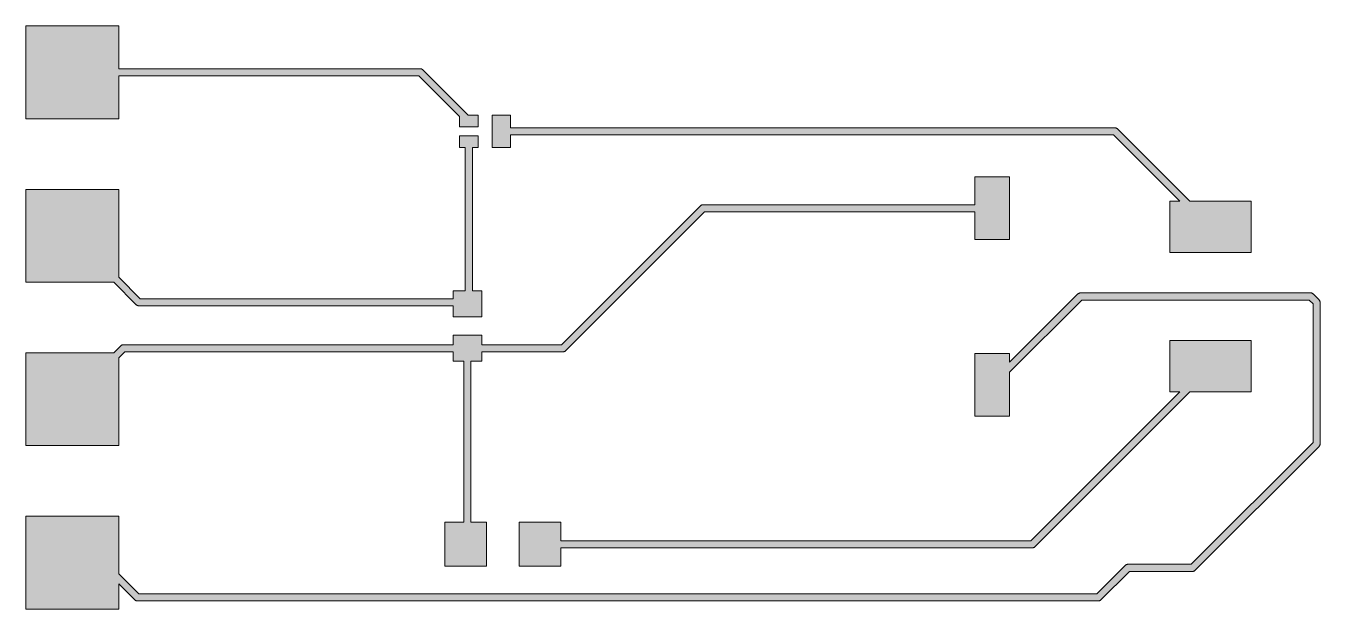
# Model space of a CAD drawing. Header units: millimetres. Extents: x 0 to 27.9, y 0 to 12.6.
import ezdxf

# ---------------------------------------------------------------- set-up
doc = ezdxf.new("R2010")
doc.units = ezdxf.units.MM
doc.header["$MEASUREMENT"] = 0
doc.layers.add('Layer 1', color=7, linetype='Continuous', lineweight=0)

# ---------------------------------------------------------------- blocks, each defined once
blk = doc.blocks.new('Block_1')
at = {"layer": 'Layer 1', "true_color": 0x66cc99, "transparency": 33554585}
h = blk.add_hatch(color=113, dxfattribs=at)
edge = h.paths.add_edge_path()
edge.add_spline(control_points=[(0, 10.557), (0, 10.557), (0, 10.557), (0, 10.557), (0, 10.557), (0, 12.557), (0, 12.557), (0, 12.557), (0, 12.557), (0, 12.557), (0, 12.557), (0, 12.557), (0, 12.557), (0, 12.557), (2, 12.557), (2, 12.557), (2, 12.557), (2, 12.557), (2, 12.557), (2, 12.557), (2, 12.557), (2, 12.557), (2, 12.557), (2, 11.633), (2, 11.633), (2, 11.633), (2, 11.633), (2, 11.633), (2, 11.633), (2, 11.633), (2, 11.633), (2, 11.633), (2, 11.633), (2, 11.633), (2, 11.633), (2, 11.633), (2, 11.633), (2, 11.633), (2, 11.633), (2, 11.633), (2, 11.633), (2, 11.633), (2, 11.633), (2, 11.633), (2, 11.633), (2, 11.633), (2, 11.633), (2, 11.633), (2, 11.633), (2, 11.633), (2, 11.633), (2, 11.633), (2, 11.633), (2, 11.633), (2, 11.633), (2, 11.633), (2, 11.633), (2, 11.633), (2, 11.633), (2, 11.633), (2, 11.633), (2, 11.633), (2, 11.633), (2, 11.633), (2, 11.633), (2, 11.633), (2, 11.633), (2, 11.633), (2, 11.633), (2, 11.633), (2, 11.633), (2, 11.633), (2, 11.633), (2, 11.633), (8.495, 11.633), (8.495, 11.633), (8.495, 11.633), (8.495, 11.633), (8.495, 11.633), (8.495, 11.633), (8.502, 11.633), (8.502, 11.633), (8.502, 11.633), (8.502, 11.633), (8.502, 11.633), (8.502, 11.633), (8.51, 11.632), (8.51, 11.632), (8.51, 11.632), (8.51, 11.632), (8.51, 11.632), (8.51, 11.632), (8.517, 11.63), (8.517, 11.63), (8.517, 11.63), (8.517, 11.63), (8.517, 11.63), (8.517, 11.63), (8.524, 11.627), (8.524, 11.627), (8.524, 11.627), (8.524, 11.627), (8.524, 11.627), (8.524, 11.627), (8.531, 11.624), (8.531, 11.624), (8.531, 11.624), (8.531, 11.624), (8.531, 11.624), (8.531, 11.624), (8.537, 11.62), (8.537, 11.62), (8.537, 11.62), (8.537, 11.62), (8.537, 11.62), (8.537, 11.62), (8.543, 11.616), (8.543, 11.616), (8.543, 11.616), (8.543, 11.616), (8.543, 11.616), (8.543, 11.616), (8.549, 11.611), (8.549, 11.611), (8.549, 11.611), (8.549, 11.611), (8.549, 11.611), (8.549, 11.611), (9.523, 10.637), (9.523, 10.637), (9.523, 10.637), (9.523, 10.637), (9.523, 10.637), (9.523, 10.637), (9.523, 10.637), (9.523, 10.637), (9.523, 10.637), (9.523, 10.637), (9.523, 10.637), (9.523, 10.637), (9.523, 10.637), (9.523, 10.637), (9.523, 10.637), (9.523, 10.637), (9.523, 10.637), (9.523, 10.637), (9.523, 10.637), (9.523, 10.637), (9.523, 10.637), (9.523, 10.637), (9.523, 10.637), (9.523, 10.637), (9.523, 10.637), (9.523, 10.637), (9.523, 10.637), (9.74, 10.637), (9.74, 10.637), (9.74, 10.637), (9.74, 10.637), (9.74, 10.637), (9.74, 10.637), (9.74, 10.637), (9.74, 10.637), (9.74, 10.637), (9.74, 10.387), (9.74, 10.387), (9.74, 10.387), (9.74, 10.387), (9.74, 10.387), (9.74, 10.387), (9.74, 10.387), (9.74, 10.387), (9.74, 10.387), (9.34, 10.387), (9.34, 10.387), (9.34, 10.387), (9.34, 10.387), (9.34, 10.387), (9.34, 10.387), (9.34, 10.387), (9.34, 10.387), (9.34, 10.387), (9.34, 10.604), (9.34, 10.604), (9.34, 10.604), (9.34, 10.604), (9.34, 10.604), (9.34, 10.604), (9.34, 10.604), (9.34, 10.604), (9.34, 10.604), (9.34, 10.604), (9.34, 10.604), (9.34, 10.604), (9.34, 10.604), (9.34, 10.604), (9.34, 10.604), (9.34, 10.604), (9.34, 10.604), (9.34, 10.604), (9.34, 10.604), (9.34, 10.604), (9.34, 10.604), (9.34, 10.604), (9.34, 10.604), (9.34, 10.604), (9.34, 10.604), (9.34, 10.604), (9.34, 10.604), (8.463, 11.481), (8.463, 11.481), (8.463, 11.481), (8.463, 11.481), (8.463, 11.481), (8.463, 11.481), (8.463, 11.481), (8.463, 11.481), (8.463, 11.481), (8.463, 11.481), (8.463, 11.481), (8.463, 11.481), (8.463, 11.481), (8.463, 11.481), (8.463, 11.481), (8.463, 11.481), (8.463, 11.481), (8.463, 11.481), (8.463, 11.481), (8.463, 11.481), (8.463, 11.481), (8.463, 11.481), (8.463, 11.481), (8.463, 11.481), (8.463, 11.481), (8.463, 11.481), (8.463, 11.481), (2, 11.481), (2, 11.481), (2, 11.481), (2, 11.481), (2, 11.481), (2, 11.481), (2, 11.481), (2, 11.481), (2, 11.481), (2, 11.481), (2, 11.481), (2, 11.481), (2, 11.481), (2, 11.481), (2, 11.481), (2, 11.481), (2, 11.481), (2, 11.481), (2, 11.481), (2, 11.481), (2, 11.481), (2, 11.481), (2, 11.481), (2, 11.481), (2, 11.481), (2, 11.481), (2, 11.481), (2, 11.481), (2, 11.481), (2, 11.481), (2, 11.481), (2, 11.481), (2, 11.481), (2, 11.481), (2, 11.481), (2, 11.481), (2, 11.481), (2, 11.481), (2, 11.481), (2, 11.481), (2, 11.481), (2, 11.481), (2, 11.481), (2, 11.481), (2, 11.481), (2, 11.481), (2, 11.481), (2, 11.481), (2, 11.481), (2, 11.481), (2, 11.481), (2, 10.557), (2, 10.557), (2, 10.557), (2, 10.557), (2, 10.557), (2, 10.557), (2, 10.557), (2, 10.557), (2, 10.557), (0, 10.557), (0, 10.557), (0, 10.557), (0, 10.557), (0, 10.557)], knot_values=[0, 0, 0, 0, 1, 1, 1, 2, 2, 2, 3, 3, 3, 4, 4, 4, 5, 5, 5, 6, 6, 6, 7, 7, 7, 8, 8, 8, 9, 9, 9, 10, 10, 10, 11, 11, 11, 12, 12, 12, 13, 13, 13, 14, 14, 14, 15, 15, 15, 16, 16, 16, 17, 17, 17, 18, 18, 18, 19, 19, 19, 20, 20, 20, 21, 21, 21, 22, 22, 22, 23, 23, 23, 24, 24, 24, 25, 25, 25, 26, 26, 26, 27, 27, 27, 28, 28, 28, 29, 29, 29, 30, 30, 30, 31, 31, 31, 32, 32, 32, 33, 33, 33, 34, 34, 34, 35, 35, 35, 36, 36, 36, 37, 37, 37, 38, 38, 38, 39, 39, 39, 40, 40, 40, 41, 41, 41, 42, 42, 42, 43, 43, 43, 44, 44, 44, 45, 45, 45, 46, 46, 46, 47, 47, 47, 48, 48, 48, 49, 49, 49, 50, 50, 50, 51, 51, 51, 52, 52, 52, 53, 53, 53, 54, 54, 54, 55, 55, 55, 56, 56, 56, 57, 57, 57, 58, 58, 58, 59, 59, 59, 60, 60, 60, 61, 61, 61, 62, 62, 62, 63, 63, 63, 64, 64, 64, 65, 65, 65, 66, 66, 66, 67, 67, 67, 68, 68, 68, 69, 69, 69, 70, 70, 70, 71, 71, 71, 72, 72, 72, 73, 73, 73, 74, 74, 74, 75, 75, 75, 76, 76, 76, 77, 77, 77, 78, 78, 78, 79, 79, 79, 80, 80, 80, 81, 81, 81, 82, 82, 82, 83, 83, 83, 84, 84, 84, 85, 85, 85, 86, 86, 86, 87, 87, 87, 88, 88, 88, 89, 89, 89, 90, 90, 90, 91, 91, 91, 92, 92, 92, 93, 93, 93, 94, 94, 94, 95, 95, 95, 96, 96, 96, 97, 97, 97, 98, 98, 98, 99, 99, 99, 100, 100, 100, 100], degree=3, periodic=0)
h = blk.add_hatch(color=113, dxfattribs=at)
edge = h.paths.add_edge_path()
edge.add_spline(control_points=[(10.04, 9.937), (10.04, 9.937), (10.04, 9.937), (10.04, 9.937), (10.04, 9.937), (10.04, 10.637), (10.04, 10.637), (10.04, 10.637), (10.04, 10.637), (10.04, 10.637), (10.04, 10.637), (10.04, 10.637), (10.04, 10.637), (10.04, 10.637), (10.44, 10.637), (10.44, 10.637), (10.44, 10.637), (10.44, 10.637), (10.44, 10.637), (10.44, 10.637), (10.44, 10.637), (10.44, 10.637), (10.44, 10.637), (10.44, 10.363), (10.44, 10.363), (10.44, 10.363), (10.44, 10.363), (10.44, 10.363), (10.44, 10.363), (10.44, 10.363), (10.44, 10.363), (10.44, 10.363), (10.44, 10.363), (10.44, 10.363), (10.44, 10.363), (10.44, 10.363), (10.44, 10.363), (10.44, 10.363), (10.44, 10.363), (10.44, 10.363), (10.44, 10.363), (10.44, 10.363), (10.44, 10.363), (10.44, 10.363), (10.44, 10.363), (10.44, 10.363), (10.44, 10.363), (10.44, 10.363), (10.44, 10.363), (10.44, 10.363), (10.44, 10.363), (10.44, 10.363), (10.44, 10.363), (10.44, 10.363), (10.44, 10.363), (10.44, 10.363), (10.44, 10.363), (10.44, 10.363), (10.44, 10.363), (10.44, 10.363), (10.44, 10.363), (10.44, 10.363), (10.44, 10.363), (10.44, 10.363), (10.44, 10.363), (10.44, 10.363), (10.44, 10.363), (10.44, 10.363), (10.44, 10.363), (10.44, 10.363), (10.44, 10.363), (10.44, 10.363), (10.44, 10.363), (10.44, 10.363), (23.455, 10.363), (23.455, 10.363), (23.455, 10.363), (23.455, 10.363), (23.455, 10.363), (23.455, 10.363), (23.462, 10.363), (23.462, 10.363), (23.462, 10.363), (23.462, 10.363), (23.462, 10.363), (23.462, 10.363), (23.47, 10.362), (23.47, 10.362), (23.47, 10.362), (23.47, 10.362), (23.47, 10.362), (23.47, 10.362), (23.477, 10.36), (23.477, 10.36), (23.477, 10.36), (23.477, 10.36), (23.477, 10.36), (23.477, 10.36), (23.484, 10.357), (23.484, 10.357), (23.484, 10.357), (23.484, 10.357), (23.484, 10.357), (23.484, 10.357), (23.491, 10.354), (23.491, 10.354), (23.491, 10.354), (23.491, 10.354), (23.491, 10.354), (23.491, 10.354), (23.497, 10.35), (23.497, 10.35), (23.497, 10.35), (23.497, 10.35), (23.497, 10.35), (23.497, 10.35), (23.503, 10.346), (23.503, 10.346), (23.503, 10.346), (23.503, 10.346), (23.503, 10.346), (23.503, 10.346), (23.509, 10.341), (23.509, 10.341), (23.509, 10.341), (23.509, 10.341), (23.509, 10.341), (23.509, 10.341), (25.069, 8.781), (25.069, 8.781), (25.069, 8.781), (25.069, 8.781), (25.069, 8.781), (25.069, 8.781), (25.069, 8.781), (25.069, 8.781), (25.069, 8.781), (25.069, 8.781), (25.069, 8.781), (25.069, 8.781), (25.069, 8.781), (25.069, 8.781), (25.069, 8.781), (25.069, 8.781), (25.069, 8.781), (25.069, 8.781), (25.069, 8.781), (25.069, 8.781), (25.069, 8.781), (25.069, 8.781), (25.069, 8.781), (25.069, 8.781), (25.069, 8.781), (25.069, 8.781), (25.069, 8.781), (26.386, 8.781), (26.386, 8.781), (26.386, 8.781), (26.386, 8.781), (26.386, 8.781), (26.386, 8.781), (26.386, 8.781), (26.386, 8.781), (26.386, 8.781), (26.386, 7.681), (26.386, 7.681), (26.386, 7.681), (26.386, 7.681), (26.386, 7.681), (26.386, 7.681), (26.386, 7.681), (26.386, 7.681), (26.386, 7.681), (24.636, 7.681), (24.636, 7.681), (24.636, 7.681), (24.636, 7.681), (24.636, 7.681), (24.636, 7.681), (24.636, 7.681), (24.636, 7.681), (24.636, 7.681), (24.636, 8.781), (24.636, 8.781), (24.636, 8.781), (24.636, 8.781), (24.636, 8.781), (24.636, 8.781), (24.636, 8.781), (24.636, 8.781), (24.636, 8.781), (24.853, 8.781), (24.853, 8.781), (24.853, 8.781), (24.853, 8.781), (24.853, 8.781), (24.853, 8.781), (24.853, 8.781), (24.853, 8.781), (24.853, 8.781), (24.853, 8.781), (24.853, 8.781), (24.853, 8.781), (24.853, 8.781), (24.853, 8.781), (24.853, 8.781), (24.853, 8.781), (24.853, 8.781), (24.853, 8.781), (24.853, 8.781), (24.853, 8.781), (24.853, 8.781), (24.853, 8.781), (24.853, 8.781), (24.853, 8.781), (24.853, 8.781), (24.853, 8.781), (24.853, 8.781), (24.853, 8.781), (24.853, 8.781), (24.853, 8.781), (24.853, 8.781), (24.853, 8.781), (24.853, 8.781), (24.853, 8.781), (24.853, 8.781), (24.853, 8.781), (24.853, 8.781), (24.853, 8.781), (24.853, 8.781), (24.853, 8.781), (24.853, 8.781), (24.853, 8.781), (24.853, 8.781), (24.853, 8.781), (24.853, 8.781), (24.853, 8.781), (24.853, 8.781), (24.853, 8.781), (24.853, 8.781), (24.853, 8.781), (24.853, 8.781), (24.853, 8.781), (24.853, 8.781), (24.853, 8.781), (24.853, 8.781), (24.853, 8.781), (24.853, 8.781), (24.853, 8.781), (24.853, 8.781), (24.853, 8.781), (24.853, 8.781), (24.853, 8.781), (24.853, 8.781), (24.853, 8.781), (24.853, 8.781), (24.853, 8.781), (24.853, 8.781), (24.853, 8.781), (24.853, 8.781), (24.853, 8.781), (24.853, 8.781), (24.853, 8.781), (24.853, 8.781), (24.853, 8.781), (24.853, 8.781), (23.423, 10.211), (23.423, 10.211), (23.423, 10.211), (23.423, 10.211), (23.423, 10.211), (23.423, 10.211), (23.423, 10.211), (23.423, 10.211), (23.423, 10.211), (23.423, 10.211), (23.423, 10.211), (23.423, 10.211), (23.423, 10.211), (23.423, 10.211), (23.423, 10.211), (23.423, 10.211), (23.423, 10.211), (23.423, 10.211), (23.423, 10.211), (23.423, 10.211), (23.423, 10.211), (23.423, 10.211), (23.423, 10.211), (23.423, 10.211), (23.423, 10.211), (23.423, 10.211), (23.423, 10.211), (10.44, 10.211), (10.44, 10.211), (10.44, 10.211), (10.44, 10.211), (10.44, 10.211), (10.44, 10.211), (10.44, 10.211), (10.44, 10.211), (10.44, 10.211), (10.44, 10.211), (10.44, 10.211), (10.44, 10.211), (10.44, 10.211), (10.44, 10.211), (10.44, 10.211), (10.44, 10.211), (10.44, 10.211), (10.44, 10.211), (10.44, 10.211), (10.44, 10.211), (10.44, 10.211), (10.44, 10.211), (10.44, 10.211), (10.44, 10.211), (10.44, 10.211), (10.44, 10.211), (10.44, 10.211), (10.44, 10.211), (10.44, 10.211), (10.44, 10.211), (10.44, 10.211), (10.44, 10.211), (10.44, 10.211), (10.44, 10.211), (10.44, 10.211), (10.44, 10.211), (10.44, 10.211), (10.44, 10.211), (10.44, 10.211), (10.44, 10.211), (10.44, 10.211), (10.44, 10.211), (10.44, 10.211), (10.44, 10.211), (10.44, 10.211), (10.44, 10.211), (10.44, 10.211), (10.44, 10.211), (10.44, 10.211), (10.44, 10.211), (10.44, 10.211), (10.44, 9.937), (10.44, 9.937), (10.44, 9.937), (10.44, 9.937), (10.44, 9.937), (10.44, 9.937), (10.44, 9.937), (10.44, 9.937), (10.44, 9.937), (10.04, 9.937), (10.04, 9.937), (10.04, 9.937), (10.04, 9.937), (10.04, 9.937)], knot_values=[0, 0, 0, 0, 1, 1, 1, 2, 2, 2, 3, 3, 3, 4, 4, 4, 5, 5, 5, 6, 6, 6, 7, 7, 7, 8, 8, 8, 9, 9, 9, 10, 10, 10, 11, 11, 11, 12, 12, 12, 13, 13, 13, 14, 14, 14, 15, 15, 15, 16, 16, 16, 17, 17, 17, 18, 18, 18, 19, 19, 19, 20, 20, 20, 21, 21, 21, 22, 22, 22, 23, 23, 23, 24, 24, 24, 25, 25, 25, 26, 26, 26, 27, 27, 27, 28, 28, 28, 29, 29, 29, 30, 30, 30, 31, 31, 31, 32, 32, 32, 33, 33, 33, 34, 34, 34, 35, 35, 35, 36, 36, 36, 37, 37, 37, 38, 38, 38, 39, 39, 39, 40, 40, 40, 41, 41, 41, 42, 42, 42, 43, 43, 43, 44, 44, 44, 45, 45, 45, 46, 46, 46, 47, 47, 47, 48, 48, 48, 49, 49, 49, 50, 50, 50, 51, 51, 51, 52, 52, 52, 53, 53, 53, 54, 54, 54, 55, 55, 55, 56, 56, 56, 57, 57, 57, 58, 58, 58, 59, 59, 59, 60, 60, 60, 61, 61, 61, 62, 62, 62, 63, 63, 63, 64, 64, 64, 65, 65, 65, 66, 66, 66, 67, 67, 67, 68, 68, 68, 69, 69, 69, 70, 70, 70, 71, 71, 71, 72, 72, 72, 73, 73, 73, 74, 74, 74, 75, 75, 75, 76, 76, 76, 77, 77, 77, 78, 78, 78, 79, 79, 79, 80, 80, 80, 81, 81, 81, 82, 82, 82, 83, 83, 83, 84, 84, 84, 85, 85, 85, 86, 86, 86, 87, 87, 87, 88, 88, 88, 89, 89, 89, 90, 90, 90, 91, 91, 91, 92, 92, 92, 93, 93, 93, 94, 94, 94, 95, 95, 95, 96, 96, 96, 97, 97, 97, 98, 98, 98, 99, 99, 99, 100, 100, 100, 101, 101, 101, 102, 102, 102, 103, 103, 103, 104, 104, 104, 105, 105, 105, 106, 106, 106, 107, 107, 107, 108, 108, 108, 109, 109, 109, 110, 110, 110, 111, 111, 111, 112, 112, 112, 113, 113, 113, 114, 114, 114, 115, 115, 115, 116, 116, 116, 117, 117, 117, 118, 118, 118, 119, 119, 119, 119], degree=3, periodic=0)
h = blk.add_hatch(color=113, dxfattribs=at)
edge = h.paths.add_edge_path()
edge.add_spline(control_points=[(0, 7.038), (0, 7.038), (0, 7.038), (0, 7.038), (0, 7.038), (0, 9.038), (0, 9.038), (0, 9.038), (0, 9.038), (0, 9.038), (0, 9.038), (0, 9.038), (0, 9.038), (0, 9.038), (2, 9.038), (2, 9.038), (2, 9.038), (2, 9.038), (2, 9.038), (2, 9.038), (2, 9.038), (2, 9.038), (2, 9.038), (2, 7.146), (2, 7.146), (2, 7.146), (2, 7.146), (2, 7.146), (2, 7.146), (2, 7.146), (2, 7.146), (2, 7.146), (2, 7.146), (2, 7.146), (2, 7.146), (2, 7.146), (2, 7.146), (2, 7.146), (2, 7.146), (2, 7.146), (2, 7.146), (2, 7.146), (2, 7.146), (2, 7.146), (2, 7.146), (2, 7.146), (2, 7.146), (2, 7.146), (2, 7.146), (2, 7.146), (2.463, 6.683), (2.463, 6.683), (2.463, 6.683), (2.463, 6.683), (2.463, 6.683), (2.463, 6.683), (2.463, 6.683), (2.463, 6.683), (2.463, 6.683), (2.463, 6.683), (2.463, 6.683), (2.463, 6.683), (2.463, 6.683), (2.463, 6.683), (2.463, 6.683), (2.463, 6.683), (2.463, 6.683), (2.463, 6.683), (2.463, 6.683), (2.463, 6.683), (2.463, 6.683), (2.463, 6.683), (2.463, 6.683), (2.463, 6.683), (2.463, 6.683), (2.463, 6.683), (2.463, 6.683), (9.199, 6.683), (9.199, 6.683), (9.199, 6.683), (9.199, 6.683), (9.199, 6.683), (9.199, 6.683), (9.199, 6.683), (9.199, 6.683), (9.199, 6.683), (9.199, 6.683), (9.199, 6.683), (9.199, 6.683), (9.199, 6.683), (9.199, 6.683), (9.199, 6.683), (9.199, 6.683), (9.199, 6.683), (9.199, 6.683), (9.199, 6.683), (9.199, 6.683), (9.199, 6.683), (9.199, 6.683), (9.199, 6.683), (9.199, 6.683), (9.199, 6.683), (9.199, 6.683), (9.199, 6.683), (9.199, 6.683), (9.199, 6.683), (9.199, 6.683), (9.199, 6.683), (9.199, 6.683), (9.199, 6.683), (9.199, 6.683), (9.199, 6.683), (9.199, 6.683), (9.199, 6.683), (9.199, 6.683), (9.199, 6.683), (9.199, 6.683), (9.199, 6.683), (9.199, 6.683), (9.199, 6.683), (9.199, 6.683), (9.199, 6.683), (9.199, 6.683), (9.199, 6.683), (9.199, 6.683), (9.199, 6.683), (9.199, 6.683), (9.199, 6.683), (9.199, 6.856), (9.199, 6.856), (9.199, 6.856), (9.199, 6.856), (9.199, 6.856), (9.199, 6.856), (9.199, 6.856), (9.199, 6.856), (9.199, 6.856), (9.464, 6.856), (9.464, 6.856), (9.464, 6.856), (9.464, 6.856), (9.464, 6.856), (9.464, 6.856), (9.464, 6.856), (9.464, 6.856), (9.464, 6.856), (9.464, 6.856), (9.464, 6.856), (9.464, 6.856), (9.464, 6.856), (9.464, 6.856), (9.464, 6.856), (9.464, 6.856), (9.464, 6.856), (9.464, 6.856), (9.464, 6.856), (9.464, 6.856), (9.464, 6.856), (9.464, 6.856), (9.464, 6.856), (9.464, 6.856), (9.464, 6.856), (9.464, 6.856), (9.464, 6.856), (9.464, 6.856), (9.464, 6.856), (9.464, 6.856), (9.464, 6.856), (9.464, 6.856), (9.464, 6.856), (9.464, 6.856), (9.464, 6.856), (9.464, 6.856), (9.464, 6.856), (9.464, 6.856), (9.464, 6.856), (9.464, 6.856), (9.464, 6.856), (9.464, 6.856), (9.464, 6.856), (9.464, 6.856), (9.464, 6.856), (9.464, 6.856), (9.464, 6.856), (9.464, 6.856), (9.464, 6.856), (9.464, 6.856), (9.464, 6.856), (9.464, 9.937), (9.464, 9.937), (9.464, 9.937), (9.464, 9.937), (9.464, 9.937), (9.464, 9.937), (9.464, 9.937), (9.464, 9.937), (9.464, 9.937), (9.464, 9.937), (9.464, 9.937), (9.464, 9.937), (9.464, 9.937), (9.464, 9.937), (9.464, 9.937), (9.464, 9.937), (9.464, 9.937), (9.464, 9.937), (9.464, 9.937), (9.464, 9.937), (9.464, 9.937), (9.464, 9.937), (9.464, 9.937), (9.464, 9.937), (9.464, 9.937), (9.464, 9.937), (9.464, 9.937), (9.464, 9.937), (9.464, 9.937), (9.464, 9.937), (9.464, 9.937), (9.464, 9.937), (9.464, 9.937), (9.464, 9.937), (9.464, 9.937), (9.464, 9.937), (9.464, 9.937), (9.464, 9.937), (9.464, 9.937), (9.464, 9.937), (9.464, 9.937), (9.464, 9.937), (9.464, 9.937), (9.464, 9.937), (9.464, 9.937), (9.464, 9.937), (9.464, 9.937), (9.464, 9.937), (9.464, 9.937), (9.464, 9.937), (9.464, 9.937), (9.34, 9.937), (9.34, 9.937), (9.34, 9.937), (9.34, 9.937), (9.34, 9.937), (9.34, 9.937), (9.34, 9.937), (9.34, 9.937), (9.34, 9.937), (9.34, 10.187), (9.34, 10.187), (9.34, 10.187), (9.34, 10.187), (9.34, 10.187), (9.34, 10.187), (9.34, 10.187), (9.34, 10.187), (9.34, 10.187), (9.74, 10.187), (9.74, 10.187), (9.74, 10.187), (9.74, 10.187), (9.74, 10.187), (9.74, 10.187), (9.74, 10.187), (9.74, 10.187), (9.74, 10.187), (9.74, 9.937), (9.74, 9.937), (9.74, 9.937), (9.74, 9.937), (9.74, 9.937), (9.74, 9.937), (9.74, 9.937), (9.74, 9.937), (9.74, 9.937), (9.616, 9.937), (9.616, 9.937), (9.616, 9.937), (9.616, 9.937), (9.616, 9.937), (9.616, 9.937), (9.616, 9.937), (9.616, 9.937), (9.616, 9.937), (9.616, 9.937), (9.616, 9.937), (9.616, 9.937), (9.616, 9.937), (9.616, 9.937), (9.616, 9.937), (9.616, 9.937), (9.616, 9.937), (9.616, 9.937), (9.616, 9.937), (9.616, 9.937), (9.616, 9.937), (9.616, 9.937), (9.616, 9.937), (9.616, 9.937), (9.616, 9.937), (9.616, 9.937), (9.616, 9.937), (9.616, 9.937), (9.616, 9.937), (9.616, 9.937), (9.616, 9.937), (9.616, 9.937), (9.616, 9.937), (9.616, 9.937), (9.616, 9.937), (9.616, 9.937), (9.616, 9.937), (9.616, 9.937), (9.616, 9.937), (9.616, 9.937), (9.616, 9.937), (9.616, 9.937), (9.616, 9.937), (9.616, 9.937), (9.616, 9.937), (9.616, 9.937), (9.616, 9.937), (9.616, 9.937), (9.616, 9.937), (9.616, 9.937), (9.616, 9.937), (9.616, 6.856), (9.616, 6.856), (9.616, 6.856), (9.616, 6.856), (9.616, 6.856), (9.616, 6.856), (9.616, 6.856), (9.616, 6.856), (9.616, 6.856), (9.616, 6.856), (9.616, 6.856), (9.616, 6.856), (9.616, 6.856), (9.616, 6.856), (9.616, 6.856), (9.616, 6.856), (9.616, 6.856), (9.616, 6.856), (9.616, 6.856), (9.616, 6.856), (9.616, 6.856), (9.616, 6.856), (9.616, 6.856), (9.616, 6.856), (9.616, 6.856), (9.616, 6.856), (9.616, 6.856), (9.616, 6.856), (9.616, 6.856), (9.616, 6.856), (9.616, 6.856), (9.616, 6.856), (9.616, 6.856), (9.616, 6.856), (9.616, 6.856), (9.616, 6.856), (9.616, 6.856), (9.616, 6.856), (9.616, 6.856), (9.616, 6.856), (9.616, 6.856), (9.616, 6.856), (9.616, 6.856), (9.616, 6.856), (9.616, 6.856), (9.616, 6.856), (9.616, 6.856), (9.616, 6.856), (9.616, 6.856), (9.616, 6.856), (9.616, 6.856), (9.819, 6.856), (9.819, 6.856), (9.819, 6.856), (9.819, 6.856), (9.819, 6.856), (9.819, 6.856), (9.819, 6.856), (9.819, 6.856), (9.819, 6.856), (9.819, 6.296), (9.819, 6.296), (9.819, 6.296), (9.819, 6.296), (9.819, 6.296), (9.819, 6.296), (9.819, 6.296), (9.819, 6.296), (9.819, 6.296), (9.199, 6.296), (9.199, 6.296), (9.199, 6.296), (9.199, 6.296), (9.199, 6.296), (9.199, 6.296), (9.199, 6.296), (9.199, 6.296), (9.199, 6.296), (9.199, 6.531), (9.199, 6.531), (9.199, 6.531), (9.199, 6.531), (9.199, 6.531), (9.199, 6.531), (9.199, 6.531), (9.199, 6.531), (9.199, 6.531), (9.199, 6.531), (9.199, 6.531), (9.199, 6.531), (9.199, 6.531), (9.199, 6.531), (9.199, 6.531), (9.199, 6.531), (9.199, 6.531), (9.199, 6.531), (9.199, 6.531), (9.199, 6.531), (9.199, 6.531), (9.199, 6.531), (9.199, 6.531), (9.199, 6.531), (9.199, 6.531), (9.199, 6.531), (9.199, 6.531), (9.199, 6.531), (9.199, 6.531), (9.199, 6.531), (9.199, 6.531), (9.199, 6.531), (9.199, 6.531), (9.199, 6.531), (9.199, 6.531), (9.199, 6.531), (9.199, 6.531), (9.199, 6.531), (9.199, 6.531), (9.199, 6.531), (9.199, 6.531), (9.199, 6.531), (9.199, 6.531), (9.199, 6.531), (9.199, 6.531), (9.199, 6.531), (9.199, 6.531), (9.199, 6.531), (9.199, 6.531), (9.199, 6.531), (9.199, 6.531), (2.431, 6.531), (2.431, 6.531), (2.431, 6.531), (2.431, 6.531), (2.431, 6.531), (2.431, 6.531), (2.424, 6.531), (2.424, 6.531), (2.424, 6.531), (2.424, 6.531), (2.424, 6.531), (2.424, 6.531), (2.416, 6.532), (2.416, 6.532), (2.416, 6.532), (2.416, 6.532), (2.416, 6.532), (2.416, 6.532), (2.409, 6.534), (2.409, 6.534), (2.409, 6.534), (2.409, 6.534), (2.409, 6.534), (2.409, 6.534), (2.402, 6.537), (2.402, 6.537), (2.402, 6.537), (2.402, 6.537), (2.402, 6.537), (2.402, 6.537), (2.401, 6.537), (2.401, 6.537), (2.401, 6.537), (2.395, 6.54), (2.395, 6.54), (2.395, 6.54), (2.395, 6.54), (2.395, 6.54), (2.395, 6.54), (2.39, 6.543), (2.39, 6.543), (2.39, 6.543), (2.389, 6.544), (2.389, 6.544), (2.389, 6.544), (2.389, 6.544), (2.389, 6.544), (2.389, 6.544), (2.386, 6.545), (2.386, 6.545), (2.386, 6.545), (2.383, 6.548), (2.383, 6.548), (2.383, 6.548), (2.383, 6.548), (2.383, 6.548), (2.383, 6.548), (2.38, 6.551), (2.38, 6.551), (2.38, 6.551), (2.377, 6.553), (2.377, 6.553), (2.377, 6.553), (2.377, 6.553), (2.377, 6.553), (2.377, 6.553), (1.892, 7.038), (1.892, 7.038), (1.892, 7.038), (1.892, 7.038), (1.892, 7.038), (1.892, 7.038), (1.892, 7.038), (1.892, 7.038), (1.892, 7.038), (1.892, 7.038), (1.892, 7.038), (1.892, 7.038), (1.892, 7.038), (1.892, 7.038), (1.892, 7.038), (1.892, 7.038), (1.892, 7.038), (1.892, 7.038), (1.892, 7.038), (1.892, 7.038), (1.892, 7.038), (1.892, 7.038), (1.892, 7.038), (1.892, 7.038), (1.892, 7.038), (1.892, 7.038), (1.892, 7.038), (0, 7.038), (0, 7.038), (0, 7.038), (0, 7.038), (0, 7.038)], knot_values=[0, 0, 0, 0, 1, 1, 1, 2, 2, 2, 3, 3, 3, 4, 4, 4, 5, 5, 5, 6, 6, 6, 7, 7, 7, 8, 8, 8, 9, 9, 9, 10, 10, 10, 11, 11, 11, 12, 12, 12, 13, 13, 13, 14, 14, 14, 15, 15, 15, 16, 16, 16, 17, 17, 17, 18, 18, 18, 19, 19, 19, 20, 20, 20, 21, 21, 21, 22, 22, 22, 23, 23, 23, 24, 24, 24, 25, 25, 25, 26, 26, 26, 27, 27, 27, 28, 28, 28, 29, 29, 29, 30, 30, 30, 31, 31, 31, 32, 32, 32, 33, 33, 33, 34, 34, 34, 35, 35, 35, 36, 36, 36, 37, 37, 37, 38, 38, 38, 39, 39, 39, 40, 40, 40, 41, 41, 41, 42, 42, 42, 43, 43, 43, 44, 44, 44, 45, 45, 45, 46, 46, 46, 47, 47, 47, 48, 48, 48, 49, 49, 49, 50, 50, 50, 51, 51, 51, 52, 52, 52, 53, 53, 53, 54, 54, 54, 55, 55, 55, 56, 56, 56, 57, 57, 57, 58, 58, 58, 59, 59, 59, 60, 60, 60, 61, 61, 61, 62, 62, 62, 63, 63, 63, 64, 64, 64, 65, 65, 65, 66, 66, 66, 67, 67, 67, 68, 68, 68, 69, 69, 69, 70, 70, 70, 71, 71, 71, 72, 72, 72, 73, 73, 73, 74, 74, 74, 75, 75, 75, 76, 76, 76, 77, 77, 77, 78, 78, 78, 79, 79, 79, 80, 80, 80, 81, 81, 81, 82, 82, 82, 83, 83, 83, 84, 84, 84, 85, 85, 85, 86, 86, 86, 87, 87, 87, 88, 88, 88, 89, 89, 89, 90, 90, 90, 91, 91, 91, 92, 92, 92, 93, 93, 93, 94, 94, 94, 95, 95, 95, 96, 96, 96, 97, 97, 97, 98, 98, 98, 99, 99, 99, 100, 100, 100, 101, 101, 101, 102, 102, 102, 103, 103, 103, 104, 104, 104, 105, 105, 105, 106, 106, 106, 107, 107, 107, 108, 108, 108, 109, 109, 109, 110, 110, 110, 111, 111, 111, 112, 112, 112, 113, 113, 113, 114, 114, 114, 115, 115, 115, 116, 116, 116, 117, 117, 117, 118, 118, 118, 119, 119, 119, 120, 120, 120, 121, 121, 121, 122, 122, 122, 123, 123, 123, 124, 124, 124, 125, 125, 125, 126, 126, 126, 127, 127, 127, 128, 128, 128, 129, 129, 129, 130, 130, 130, 131, 131, 131, 132, 132, 132, 133, 133, 133, 134, 134, 134, 135, 135, 135, 136, 136, 136, 137, 137, 137, 138, 138, 138, 139, 139, 139, 140, 140, 140, 141, 141, 141, 142, 142, 142, 143, 143, 143, 144, 144, 144, 145, 145, 145, 146, 146, 146, 147, 147, 147, 148, 148, 148, 149, 149, 149, 150, 150, 150, 151, 151, 151, 152, 152, 152, 153, 153, 153, 154, 154, 154, 155, 155, 155, 156, 156, 156, 157, 157, 157, 158, 158, 158, 159, 159, 159, 160, 160, 160, 161, 161, 161, 162, 162, 162, 163, 163, 163, 164, 164, 164, 165, 165, 165, 166, 166, 166, 167, 167, 167, 168, 168, 168, 169, 169, 169, 170, 170, 170, 171, 171, 171, 172, 172, 172, 173, 173, 173, 174, 174, 174, 175, 175, 175, 176, 176, 176, 177, 177, 177, 178, 178, 178, 179, 179, 179, 180, 180, 180, 181, 181, 181, 182, 182, 182, 183, 183, 183, 184, 184, 184, 184], degree=3, periodic=0)
h = blk.add_hatch(color=113, dxfattribs=at)
edge = h.paths.add_edge_path()
edge.add_spline(control_points=[(0, 3.519), (0, 3.519), (0, 3.519), (0, 3.519), (0, 3.519), (0, 5.519), (0, 5.519), (0, 5.519), (0, 5.519), (0, 5.519), (0, 5.519), (0, 5.519), (0, 5.519), (0, 5.519), (1.892, 5.519), (1.892, 5.519), (1.892, 5.519), (1.892, 5.519), (1.892, 5.519), (1.892, 5.519), (1.892, 5.519), (1.892, 5.519), (1.892, 5.519), (1.892, 5.519), (1.892, 5.519), (1.892, 5.519), (1.892, 5.519), (1.892, 5.519), (1.892, 5.519), (1.892, 5.519), (1.892, 5.519), (1.892, 5.519), (1.892, 5.519), (1.892, 5.519), (1.892, 5.519), (1.892, 5.519), (1.892, 5.519), (1.892, 5.519), (1.892, 5.519), (1.892, 5.519), (1.892, 5.519), (2.043, 5.67), (2.043, 5.67), (2.043, 5.67), (2.043, 5.67), (2.043, 5.67), (2.043, 5.67), (2.049, 5.675), (2.049, 5.675), (2.049, 5.675), (2.049, 5.675), (2.049, 5.675), (2.049, 5.675), (2.055, 5.679), (2.055, 5.679), (2.055, 5.679), (2.055, 5.679), (2.055, 5.679), (2.055, 5.679), (2.061, 5.683), (2.061, 5.683), (2.061, 5.683), (2.061, 5.683), (2.061, 5.683), (2.061, 5.683), (2.068, 5.686), (2.068, 5.686), (2.068, 5.686), (2.068, 5.686), (2.068, 5.686), (2.068, 5.686), (2.075, 5.689), (2.075, 5.689), (2.075, 5.689), (2.075, 5.689), (2.075, 5.689), (2.075, 5.689), (2.082, 5.691), (2.082, 5.691), (2.082, 5.691), (2.082, 5.691), (2.082, 5.691), (2.082, 5.691), (2.09, 5.692), (2.09, 5.692), (2.09, 5.692), (2.09, 5.692), (2.09, 5.692), (2.09, 5.692), (2.097, 5.692), (2.097, 5.692), (2.097, 5.692), (2.097, 5.692), (2.097, 5.692), (2.097, 5.692), (9.199, 5.692), (9.199, 5.692), (9.199, 5.692), (9.199, 5.692), (9.199, 5.692), (9.199, 5.692), (9.199, 5.692), (9.199, 5.692), (9.199, 5.692), (9.199, 5.692), (9.199, 5.692), (9.199, 5.692), (9.199, 5.692), (9.199, 5.692), (9.199, 5.692), (9.199, 5.692), (9.199, 5.692), (9.199, 5.692), (9.199, 5.692), (9.199, 5.692), (9.199, 5.692), (9.199, 5.692), (9.199, 5.692), (9.199, 5.692), (9.199, 5.692), (9.199, 5.692), (9.199, 5.692), (9.199, 5.692), (9.199, 5.692), (9.199, 5.692), (9.199, 5.692), (9.199, 5.692), (9.199, 5.692), (9.199, 5.692), (9.199, 5.692), (9.199, 5.692), (9.199, 5.692), (9.199, 5.692), (9.199, 5.692), (9.199, 5.692), (9.199, 5.692), (9.199, 5.692), (9.199, 5.692), (9.199, 5.692), (9.199, 5.692), (9.199, 5.692), (9.199, 5.692), (9.199, 5.692), (9.199, 5.692), (9.199, 5.692), (9.199, 5.692), (9.199, 5.896), (9.199, 5.896), (9.199, 5.896), (9.199, 5.896), (9.199, 5.896), (9.199, 5.896), (9.199, 5.896), (9.199, 5.896), (9.199, 5.896), (9.819, 5.896), (9.819, 5.896), (9.819, 5.896), (9.819, 5.896), (9.819, 5.896), (9.819, 5.896), (9.819, 5.896), (9.819, 5.896), (9.819, 5.896), (9.819, 5.692), (9.819, 5.692), (9.819, 5.692), (9.819, 5.692), (9.819, 5.692), (9.819, 5.692), (9.819, 5.692), (9.819, 5.692), (9.819, 5.692), (9.819, 5.692), (9.819, 5.692), (9.819, 5.692), (9.819, 5.692), (9.819, 5.692), (9.819, 5.692), (9.819, 5.692), (9.819, 5.692), (9.819, 5.692), (9.819, 5.692), (9.819, 5.692), (9.819, 5.692), (9.819, 5.692), (9.819, 5.692), (9.819, 5.692), (9.819, 5.692), (9.819, 5.692), (9.819, 5.692), (9.819, 5.692), (9.819, 5.692), (9.819, 5.692), (9.819, 5.692), (9.819, 5.692), (9.819, 5.692), (9.819, 5.692), (9.819, 5.692), (9.819, 5.692), (9.819, 5.692), (9.819, 5.692), (9.819, 5.692), (9.819, 5.692), (9.819, 5.692), (9.819, 5.692), (9.819, 5.692), (9.819, 5.692), (9.819, 5.692), (9.819, 5.692), (9.819, 5.692), (9.819, 5.692), (9.819, 5.692), (9.819, 5.692), (9.819, 5.692), (11.537, 5.692), (11.537, 5.692), (11.537, 5.692), (11.537, 5.692), (11.537, 5.692), (11.537, 5.692), (11.537, 5.692), (11.537, 5.692), (11.537, 5.692), (11.537, 5.692), (11.537, 5.692), (11.537, 5.692), (11.537, 5.692), (11.537, 5.692), (11.537, 5.692), (11.537, 5.692), (11.537, 5.692), (11.537, 5.692), (11.537, 5.692), (11.537, 5.692), (11.537, 5.692), (11.537, 5.692), (11.537, 5.692), (11.537, 5.692), (11.537, 5.692), (11.537, 5.692), (11.537, 5.692), (14.53, 8.685), (14.53, 8.685), (14.53, 8.685), (14.53, 8.685), (14.53, 8.685), (14.53, 8.685), (14.536, 8.69), (14.536, 8.69), (14.536, 8.69), (14.536, 8.69), (14.536, 8.69), (14.536, 8.69), (14.542, 8.694), (14.542, 8.694), (14.542, 8.694), (14.542, 8.694), (14.542, 8.694), (14.542, 8.694), (14.548, 8.698), (14.548, 8.698), (14.548, 8.698), (14.548, 8.698), (14.548, 8.698), (14.548, 8.698), (14.555, 8.701), (14.555, 8.701), (14.555, 8.701), (14.555, 8.701), (14.555, 8.701), (14.555, 8.701), (14.562, 8.704), (14.562, 8.704), (14.562, 8.704), (14.562, 8.704), (14.562, 8.704), (14.562, 8.704), (14.569, 8.706), (14.569, 8.706), (14.569, 8.706), (14.569, 8.706), (14.569, 8.706), (14.569, 8.706), (14.577, 8.707), (14.577, 8.707), (14.577, 8.707), (14.577, 8.707), (14.577, 8.707), (14.577, 8.707), (14.584, 8.707), (14.584, 8.707), (14.584, 8.707), (14.584, 8.707), (14.584, 8.707), (14.584, 8.707), (20.437, 8.707), (20.437, 8.707), (20.437, 8.707), (20.437, 8.707), (20.437, 8.707), (20.437, 8.707), (20.437, 8.707), (20.437, 8.707), (20.437, 8.707), (20.437, 8.707), (20.437, 8.707), (20.437, 8.707), (20.437, 8.707), (20.437, 8.707), (20.437, 8.707), (20.437, 8.707), (20.437, 8.707), (20.437, 8.707), (20.437, 8.707), (20.437, 8.707), (20.437, 8.707), (20.437, 8.707), (20.437, 8.707), (20.437, 8.707), (20.437, 8.707), (20.437, 8.707), (20.437, 8.707), (20.437, 8.707), (20.437, 8.707), (20.437, 8.707), (20.437, 8.707), (20.437, 8.707), (20.437, 8.707), (20.437, 8.707), (20.437, 8.707), (20.437, 8.707), (20.437, 8.707), (20.437, 8.707), (20.437, 8.707), (20.437, 8.707), (20.437, 8.707), (20.437, 8.707), (20.437, 8.707), (20.437, 8.707), (20.437, 8.707), (20.437, 8.707), (20.437, 8.707), (20.437, 8.707), (20.437, 8.707), (20.437, 8.707), (20.437, 8.707), (20.437, 9.306), (20.437, 9.306), (20.437, 9.306), (20.437, 9.306), (20.437, 9.306), (20.437, 9.306), (20.437, 9.306), (20.437, 9.306), (20.437, 9.306), (21.187, 9.306), (21.187, 9.306), (21.187, 9.306), (21.187, 9.306), (21.187, 9.306), (21.187, 9.306), (21.187, 9.306), (21.187, 9.306), (21.187, 9.306), (21.187, 7.956), (21.187, 7.956), (21.187, 7.956), (21.187, 7.956), (21.187, 7.956), (21.187, 7.956), (21.187, 7.956), (21.187, 7.956), (21.187, 7.956), (20.437, 7.956), (20.437, 7.956), (20.437, 7.956), (20.437, 7.956), (20.437, 7.956), (20.437, 7.956), (20.437, 7.956), (20.437, 7.956), (20.437, 7.956), (20.437, 8.555), (20.437, 8.555), (20.437, 8.555), (20.437, 8.555), (20.437, 8.555), (20.437, 8.555), (20.437, 8.555), (20.437, 8.555), (20.437, 8.555), (20.437, 8.555), (20.437, 8.555), (20.437, 8.555), (20.437, 8.555), (20.437, 8.555), (20.437, 8.555), (20.437, 8.555), (20.437, 8.555), (20.437, 8.555), (20.437, 8.555), (20.437, 8.555), (20.437, 8.555), (20.437, 8.555), (20.437, 8.555), (20.437, 8.555), (20.437, 8.555), (20.437, 8.555), (20.437, 8.555), (20.437, 8.555), (20.437, 8.555), (20.437, 8.555), (20.437, 8.555), (20.437, 8.555), (20.437, 8.555), (20.437, 8.555), (20.437, 8.555), (20.437, 8.555), (20.437, 8.555), (20.437, 8.555), (20.437, 8.555), (20.437, 8.555), (20.437, 8.555), (20.437, 8.555), (20.437, 8.555), (20.437, 8.555), (20.437, 8.555), (20.437, 8.555), (20.437, 8.555), (20.437, 8.555), (20.437, 8.555), (20.437, 8.555), (20.437, 8.555), (14.616, 8.555), (14.616, 8.555), (14.616, 8.555), (14.616, 8.555), (14.616, 8.555), (14.616, 8.555), (14.616, 8.555), (14.616, 8.555), (14.616, 8.555), (14.616, 8.555), (14.616, 8.555), (14.616, 8.555), (14.616, 8.555), (14.616, 8.555), (14.616, 8.555), (14.616, 8.555), (14.616, 8.555), (14.616, 8.555), (14.616, 8.555), (14.616, 8.555), (14.616, 8.555), (14.616, 8.555), (14.616, 8.555), (14.616, 8.555), (14.616, 8.555), (14.616, 8.555), (14.616, 8.555), (11.623, 5.562), (11.623, 5.562), (11.623, 5.562), (11.623, 5.562), (11.623, 5.562), (11.623, 5.562), (11.617, 5.557), (11.617, 5.557), (11.617, 5.557), (11.617, 5.557), (11.617, 5.557), (11.617, 5.557), (11.611, 5.553), (11.611, 5.553), (11.611, 5.553), (11.611, 5.553), (11.611, 5.553), (11.611, 5.553), (11.605, 5.549), (11.605, 5.549), (11.605, 5.549), (11.605, 5.549), (11.605, 5.549), (11.605, 5.549), (11.598, 5.546), (11.598, 5.546), (11.598, 5.546), (11.598, 5.546), (11.598, 5.546), (11.598, 5.546), (11.591, 5.543), (11.591, 5.543), (11.591, 5.543), (11.591, 5.543), (11.591, 5.543), (11.591, 5.543), (11.584, 5.541), (11.584, 5.541), (11.584, 5.541), (11.584, 5.541), (11.584, 5.541), (11.584, 5.541), (11.576, 5.54), (11.576, 5.54), (11.576, 5.54), (11.576, 5.54), (11.576, 5.54), (11.576, 5.54), (11.569, 5.54), (11.569, 5.54), (11.569, 5.54), (11.569, 5.54), (11.569, 5.54), (11.569, 5.54), (9.819, 5.54), (9.819, 5.54), (9.819, 5.54), (9.819, 5.54), (9.819, 5.54), (9.819, 5.54), (9.819, 5.54), (9.819, 5.54), (9.819, 5.54), (9.819, 5.54), (9.819, 5.54), (9.819, 5.54), (9.819, 5.54), (9.819, 5.54), (9.819, 5.54), (9.819, 5.54), (9.819, 5.54), (9.819, 5.54), (9.819, 5.54), (9.819, 5.54), (9.819, 5.54), (9.819, 5.54), (9.819, 5.54), (9.819, 5.54), (9.819, 5.54), (9.819, 5.54), (9.819, 5.54), (9.819, 5.54), (9.819, 5.54), (9.819, 5.54), (9.819, 5.54), (9.819, 5.54), (9.819, 5.54), (9.819, 5.54), (9.819, 5.54), (9.819, 5.54), (9.819, 5.54), (9.819, 5.54), (9.819, 5.54), (9.819, 5.54), (9.819, 5.54), (9.819, 5.54), (9.819, 5.54), (9.819, 5.54), (9.819, 5.54), (9.819, 5.54), (9.819, 5.54), (9.819, 5.54), (9.819, 5.54), (9.819, 5.54), (9.819, 5.54), (9.819, 5.336), (9.819, 5.336), (9.819, 5.336), (9.819, 5.336), (9.819, 5.336), (9.819, 5.336), (9.819, 5.336), (9.819, 5.336), (9.819, 5.336), (9.585, 5.336), (9.585, 5.336), (9.585, 5.336), (9.585, 5.336), (9.585, 5.336), (9.585, 5.336), (9.585, 5.336), (9.585, 5.336), (9.585, 5.336), (9.585, 5.336), (9.585, 5.336), (9.585, 5.336), (9.585, 5.336), (9.585, 5.336), (9.585, 5.336), (9.585, 5.336), (9.585, 5.336), (9.585, 5.336), (9.585, 5.336), (9.585, 5.336), (9.585, 5.336), (9.585, 5.336), (9.585, 5.336), (9.585, 5.336), (9.585, 5.336), (9.585, 5.336), (9.585, 5.336), (9.585, 5.336), (9.585, 5.336), (9.585, 5.336), (9.585, 5.336), (9.585, 5.336), (9.585, 5.336), (9.585, 5.336), (9.585, 5.336), (9.585, 5.336), (9.585, 5.336), (9.585, 5.336), (9.585, 5.336), (9.585, 5.336), (9.585, 5.336), (9.585, 5.336), (9.585, 5.336), (9.585, 5.336), (9.585, 5.336), (9.585, 5.336), (9.585, 5.336), (9.585, 5.336), (9.585, 5.336), (9.585, 5.336), (9.585, 5.336), (9.585, 1.872), (9.585, 1.872), (9.585, 1.872), (9.585, 1.872), (9.585, 1.872), (9.585, 1.872), (9.585, 1.872), (9.585, 1.872), (9.585, 1.872), (9.585, 1.872), (9.585, 1.872), (9.585, 1.872), (9.585, 1.872), (9.585, 1.872), (9.585, 1.872), (9.585, 1.872), (9.585, 1.872), (9.585, 1.872), (9.585, 1.872), (9.585, 1.872), (9.585, 1.872), (9.585, 1.872), (9.585, 1.872), (9.585, 1.872), (9.585, 1.872), (9.585, 1.872), (9.585, 1.872), (9.585, 1.872), (9.585, 1.872), (9.585, 1.872), (9.585, 1.872), (9.585, 1.872), (9.585, 1.872), (9.585, 1.872), (9.585, 1.872), (9.585, 1.872), (9.585, 1.872), (9.585, 1.872), (9.585, 1.872), (9.585, 1.872), (9.585, 1.872), (9.585, 1.872), (9.585, 1.872), (9.585, 1.872), (9.585, 1.872), (9.585, 1.872), (9.585, 1.872), (9.585, 1.872), (9.585, 1.872), (9.585, 1.872), (9.585, 1.872), (9.921, 1.872), (9.921, 1.872), (9.921, 1.872), (9.921, 1.872), (9.921, 1.872), (9.921, 1.872), (9.921, 1.872), (9.921, 1.872), (9.921, 1.872), (9.921, 0.922), (9.921, 0.922), (9.921, 0.922), (9.921, 0.922), (9.921, 0.922), (9.921, 0.922), (9.921, 0.922), (9.921, 0.922), (9.921, 0.922), (9.021, 0.922), (9.021, 0.922), (9.021, 0.922), (9.021, 0.922), (9.021, 0.922), (9.021, 0.922), (9.021, 0.922), (9.021, 0.922), (9.021, 0.922), (9.021, 1.872), (9.021, 1.872), (9.021, 1.872), (9.021, 1.872), (9.021, 1.872), (9.021, 1.872), (9.021, 1.872), (9.021, 1.872), (9.021, 1.872), (9.433, 1.872), (9.433, 1.872), (9.433, 1.872), (9.433, 1.872), (9.433, 1.872), (9.433, 1.872), (9.433, 1.872), (9.433, 1.872), (9.433, 1.872), (9.433, 1.872), (9.433, 1.872), (9.433, 1.872), (9.433, 1.872), (9.433, 1.872), (9.433, 1.872), (9.433, 1.872), (9.433, 1.872), (9.433, 1.872), (9.433, 1.872), (9.433, 1.872), (9.433, 1.872), (9.433, 1.872), (9.433, 1.872), (9.433, 1.872), (9.433, 1.872), (9.433, 1.872), (9.433, 1.872), (9.433, 1.872), (9.433, 1.872), (9.433, 1.872), (9.433, 1.872), (9.433, 1.872), (9.433, 1.872), (9.433, 1.872), (9.433, 1.872), (9.433, 1.872), (9.433, 1.872), (9.433, 1.872), (9.433, 1.872), (9.433, 1.872), (9.433, 1.872), (9.433, 1.872), (9.433, 1.872), (9.433, 1.872), (9.433, 1.872), (9.433, 1.872), (9.433, 1.872), (9.433, 1.872), (9.433, 1.872), (9.433, 1.872), (9.433, 1.872), (9.433, 5.336), (9.433, 5.336), (9.433, 5.336), (9.433, 5.336), (9.433, 5.336), (9.433, 5.336), (9.433, 5.336), (9.433, 5.336), (9.433, 5.336), (9.433, 5.336), (9.433, 5.336), (9.433, 5.336), (9.433, 5.336), (9.433, 5.336), (9.433, 5.336), (9.433, 5.336), (9.433, 5.336), (9.433, 5.336), (9.433, 5.336), (9.433, 5.336), (9.433, 5.336), (9.433, 5.336), (9.433, 5.336), (9.433, 5.336), (9.433, 5.336), (9.433, 5.336), (9.433, 5.336), (9.433, 5.336), (9.433, 5.336), (9.433, 5.336), (9.433, 5.336), (9.433, 5.336), (9.433, 5.336), (9.433, 5.336), (9.433, 5.336), (9.433, 5.336), (9.433, 5.336), (9.433, 5.336), (9.433, 5.336), (9.433, 5.336), (9.433, 5.336), (9.433, 5.336), (9.433, 5.336), (9.433, 5.336), (9.433, 5.336), (9.433, 5.336), (9.433, 5.336), (9.433, 5.336), (9.433, 5.336), (9.433, 5.336), (9.433, 5.336), (9.199, 5.336), (9.199, 5.336), (9.199, 5.336), (9.199, 5.336), (9.199, 5.336), (9.199, 5.336), (9.199, 5.336), (9.199, 5.336), (9.199, 5.336), (9.199, 5.54), (9.199, 5.54), (9.199, 5.54), (9.199, 5.54), (9.199, 5.54), (9.199, 5.54), (9.199, 5.54), (9.199, 5.54), (9.199, 5.54), (9.199, 5.54), (9.199, 5.54), (9.199, 5.54), (9.199, 5.54), (9.199, 5.54), (9.199, 5.54), (9.199, 5.54), (9.199, 5.54), (9.199, 5.54), (9.199, 5.54), (9.199, 5.54), (9.199, 5.54), (9.199, 5.54), (9.199, 5.54), (9.199, 5.54), (9.199, 5.54), (9.199, 5.54), (9.199, 5.54), (9.199, 5.54), (9.199, 5.54), (9.199, 5.54), (9.199, 5.54), (9.199, 5.54), (9.199, 5.54), (9.199, 5.54), (9.199, 5.54), (9.199, 5.54), (9.199, 5.54), (9.199, 5.54), (9.199, 5.54), (9.199, 5.54), (9.199, 5.54), (9.199, 5.54), (9.199, 5.54), (9.199, 5.54), (9.199, 5.54), (9.199, 5.54), (9.199, 5.54), (9.199, 5.54), (9.199, 5.54), (9.199, 5.54), (9.199, 5.54), (2.129, 5.54), (2.129, 5.54), (2.129, 5.54), (2.129, 5.54), (2.129, 5.54), (2.129, 5.54), (2.129, 5.54), (2.129, 5.54), (2.129, 5.54), (2.129, 5.54), (2.129, 5.54), (2.129, 5.54), (2.129, 5.54), (2.129, 5.54), (2.129, 5.54), (2.129, 5.54), (2.129, 5.54), (2.129, 5.54), (2.129, 5.54), (2.129, 5.54), (2.129, 5.54), (2.129, 5.54), (2.129, 5.54), (2.129, 5.54), (2.129, 5.54), (2.129, 5.54), (2.129, 5.54), (2, 5.411), (2, 5.411), (2, 5.411), (2, 5.411), (2, 5.411), (2, 5.411), (2, 5.411), (2, 5.411), (2, 5.411), (2, 5.411), (2, 5.411), (2, 5.411), (2, 5.411), (2, 5.411), (2, 5.411), (2, 5.411), (2, 5.411), (2, 5.411), (2, 5.411), (2, 5.411), (2, 5.411), (2, 5.411), (2, 5.411), (2, 5.411), (2, 5.411), (2, 5.411), (2, 5.411), (2, 3.519), (2, 3.519), (2, 3.519), (2, 3.519), (2, 3.519), (2, 3.519), (2, 3.519), (2, 3.519), (2, 3.519), (0, 3.519), (0, 3.519), (0, 3.519), (0, 3.519), (0, 3.519)], knot_values=[0, 0, 0, 0, 1, 1, 1, 2, 2, 2, 3, 3, 3, 4, 4, 4, 5, 5, 5, 6, 6, 6, 7, 7, 7, 8, 8, 8, 9, 9, 9, 10, 10, 10, 11, 11, 11, 12, 12, 12, 13, 13, 13, 14, 14, 14, 15, 15, 15, 16, 16, 16, 17, 17, 17, 18, 18, 18, 19, 19, 19, 20, 20, 20, 21, 21, 21, 22, 22, 22, 23, 23, 23, 24, 24, 24, 25, 25, 25, 26, 26, 26, 27, 27, 27, 28, 28, 28, 29, 29, 29, 30, 30, 30, 31, 31, 31, 32, 32, 32, 33, 33, 33, 34, 34, 34, 35, 35, 35, 36, 36, 36, 37, 37, 37, 38, 38, 38, 39, 39, 39, 40, 40, 40, 41, 41, 41, 42, 42, 42, 43, 43, 43, 44, 44, 44, 45, 45, 45, 46, 46, 46, 47, 47, 47, 48, 48, 48, 49, 49, 49, 50, 50, 50, 51, 51, 51, 52, 52, 52, 53, 53, 53, 54, 54, 54, 55, 55, 55, 56, 56, 56, 57, 57, 57, 58, 58, 58, 59, 59, 59, 60, 60, 60, 61, 61, 61, 62, 62, 62, 63, 63, 63, 64, 64, 64, 65, 65, 65, 66, 66, 66, 67, 67, 67, 68, 68, 68, 69, 69, 69, 70, 70, 70, 71, 71, 71, 72, 72, 72, 73, 73, 73, 74, 74, 74, 75, 75, 75, 76, 76, 76, 77, 77, 77, 78, 78, 78, 79, 79, 79, 80, 80, 80, 81, 81, 81, 82, 82, 82, 83, 83, 83, 84, 84, 84, 85, 85, 85, 86, 86, 86, 87, 87, 87, 88, 88, 88, 89, 89, 89, 90, 90, 90, 91, 91, 91, 92, 92, 92, 93, 93, 93, 94, 94, 94, 95, 95, 95, 96, 96, 96, 97, 97, 97, 98, 98, 98, 99, 99, 99, 100, 100, 100, 101, 101, 101, 102, 102, 102, 103, 103, 103, 104, 104, 104, 105, 105, 105, 106, 106, 106, 107, 107, 107, 108, 108, 108, 109, 109, 109, 110, 110, 110, 111, 111, 111, 112, 112, 112, 113, 113, 113, 114, 114, 114, 115, 115, 115, 116, 116, 116, 117, 117, 117, 118, 118, 118, 119, 119, 119, 120, 120, 120, 121, 121, 121, 122, 122, 122, 123, 123, 123, 124, 124, 124, 125, 125, 125, 126, 126, 126, 127, 127, 127, 128, 128, 128, 129, 129, 129, 130, 130, 130, 131, 131, 131, 132, 132, 132, 133, 133, 133, 134, 134, 134, 135, 135, 135, 136, 136, 136, 137, 137, 137, 138, 138, 138, 139, 139, 139, 140, 140, 140, 141, 141, 141, 142, 142, 142, 143, 143, 143, 144, 144, 144, 145, 145, 145, 146, 146, 146, 147, 147, 147, 148, 148, 148, 149, 149, 149, 150, 150, 150, 151, 151, 151, 152, 152, 152, 153, 153, 153, 154, 154, 154, 155, 155, 155, 156, 156, 156, 157, 157, 157, 158, 158, 158, 159, 159, 159, 160, 160, 160, 161, 161, 161, 162, 162, 162, 163, 163, 163, 164, 164, 164, 165, 165, 165, 166, 166, 166, 167, 167, 167, 168, 168, 168, 169, 169, 169, 170, 170, 170, 171, 171, 171, 172, 172, 172, 173, 173, 173, 174, 174, 174, 175, 175, 175, 176, 176, 176, 177, 177, 177, 178, 178, 178, 179, 179, 179, 180, 180, 180, 181, 181, 181, 182, 182, 182, 183, 183, 183, 184, 184, 184, 185, 185, 185, 186, 186, 186, 187, 187, 187, 188, 188, 188, 189, 189, 189, 190, 190, 190, 191, 191, 191, 192, 192, 192, 193, 193, 193, 194, 194, 194, 195, 195, 195, 196, 196, 196, 197, 197, 197, 198, 198, 198, 199, 199, 199, 200, 200, 200, 201, 201, 201, 202, 202, 202, 203, 203, 203, 204, 204, 204, 205, 205, 205, 206, 206, 206, 207, 207, 207, 208, 208, 208, 209, 209, 209, 210, 210, 210, 211, 211, 211, 212, 212, 212, 213, 213, 213, 214, 214, 214, 215, 215, 215, 216, 216, 216, 217, 217, 217, 218, 218, 218, 219, 219, 219, 220, 220, 220, 221, 221, 221, 222, 222, 222, 223, 223, 223, 224, 224, 224, 225, 225, 225, 226, 226, 226, 227, 227, 227, 228, 228, 228, 229, 229, 229, 230, 230, 230, 231, 231, 231, 232, 232, 232, 233, 233, 233, 234, 234, 234, 235, 235, 235, 236, 236, 236, 237, 237, 237, 238, 238, 238, 239, 239, 239, 240, 240, 240, 241, 241, 241, 242, 242, 242, 243, 243, 243, 244, 244, 244, 245, 245, 245, 246, 246, 246, 247, 247, 247, 248, 248, 248, 249, 249, 249, 250, 250, 250, 251, 251, 251, 252, 252, 252, 253, 253, 253, 254, 254, 254, 255, 255, 255, 256, 256, 256, 257, 257, 257, 258, 258, 258, 259, 259, 259, 260, 260, 260, 261, 261, 261, 262, 262, 262, 263, 263, 263, 264, 264, 264, 265, 265, 265, 266, 266, 266, 267, 267, 267, 268, 268, 268, 269, 269, 269, 270, 270, 270, 271, 271, 271, 272, 272, 272, 273, 273, 273, 274, 274, 274, 275, 275, 275, 276, 276, 276, 277, 277, 277, 278, 278, 278, 279, 279, 279, 280, 280, 280, 281, 281, 281, 282, 282, 282, 283, 283, 283, 284, 284, 284, 285, 285, 285, 286, 286, 286, 287, 287, 287, 288, 288, 288, 289, 289, 289, 290, 290, 290, 291, 291, 291, 292, 292, 292, 293, 293, 293, 294, 294, 294, 295, 295, 295, 296, 296, 296, 297, 297, 297, 298, 298, 298, 299, 299, 299, 300, 300, 300, 301, 301, 301, 302, 302, 302, 303, 303, 303, 304, 304, 304, 305, 305, 305, 306, 306, 306, 307, 307, 307, 308, 308, 308, 309, 309, 309, 310, 310, 310, 311, 311, 311, 312, 312, 312, 313, 313, 313, 314, 314, 314, 314], degree=3, periodic=0)
h = blk.add_hatch(color=113, dxfattribs=at)
edge = h.paths.add_edge_path()
edge.add_spline(control_points=[(0, 0), (0, 0), (0, 0), (0, 0), (0, 0), (0, 2), (0, 2), (0, 2), (0, 2), (0, 2), (0, 2), (0, 2), (0, 2), (0, 2), (2, 2), (2, 2), (2, 2), (2, 2), (2, 2), (2, 2), (2, 2), (2, 2), (2, 2), (2, 0.759), (2, 0.759), (2, 0.759), (2, 0.759), (2, 0.759), (2, 0.759), (2, 0.759), (2, 0.759), (2, 0.759), (2, 0.759), (2, 0.759), (2, 0.759), (2, 0.759), (2, 0.759), (2, 0.759), (2, 0.759), (2, 0.759), (2, 0.759), (2, 0.759), (2, 0.759), (2, 0.759), (2, 0.759), (2, 0.759), (2, 0.759), (2, 0.759), (2, 0.759), (2, 0.759), (2.429, 0.33), (2.429, 0.33), (2.429, 0.33), (2.429, 0.33), (2.429, 0.33), (2.429, 0.33), (2.429, 0.33), (2.429, 0.33), (2.429, 0.33), (2.429, 0.33), (2.429, 0.33), (2.429, 0.33), (2.429, 0.33), (2.429, 0.33), (2.429, 0.33), (2.429, 0.33), (2.429, 0.33), (2.429, 0.33), (2.429, 0.33), (2.429, 0.33), (2.429, 0.33), (2.429, 0.33), (2.429, 0.33), (2.429, 0.33), (2.429, 0.33), (2.429, 0.33), (2.429, 0.33), (23.066, 0.33), (23.066, 0.33), (23.066, 0.33), (23.066, 0.33), (23.066, 0.33), (23.066, 0.33), (23.066, 0.33), (23.066, 0.33), (23.066, 0.33), (23.066, 0.33), (23.066, 0.33), (23.066, 0.33), (23.066, 0.33), (23.066, 0.33), (23.066, 0.33), (23.066, 0.33), (23.066, 0.33), (23.066, 0.33), (23.066, 0.33), (23.066, 0.33), (23.066, 0.33), (23.066, 0.33), (23.066, 0.33), (23.066, 0.33), (23.066, 0.33), (23.066, 0.33), (23.066, 0.33), (23.679, 0.943), (23.679, 0.943), (23.679, 0.943), (23.679, 0.943), (23.679, 0.943), (23.679, 0.943), (23.685, 0.948), (23.685, 0.948), (23.685, 0.948), (23.685, 0.948), (23.685, 0.948), (23.685, 0.948), (23.691, 0.952), (23.691, 0.952), (23.691, 0.952), (23.691, 0.952), (23.691, 0.952), (23.691, 0.952), (23.697, 0.956), (23.697, 0.956), (23.697, 0.956), (23.697, 0.956), (23.697, 0.956), (23.697, 0.956), (23.704, 0.959), (23.704, 0.959), (23.704, 0.959), (23.704, 0.959), (23.704, 0.959), (23.704, 0.959), (23.711, 0.962), (23.711, 0.962), (23.711, 0.962), (23.711, 0.962), (23.711, 0.962), (23.711, 0.962), (23.718, 0.964), (23.718, 0.964), (23.718, 0.964), (23.718, 0.964), (23.718, 0.964), (23.718, 0.964), (23.726, 0.965), (23.726, 0.965), (23.726, 0.965), (23.726, 0.965), (23.726, 0.965), (23.726, 0.965), (23.733, 0.965), (23.733, 0.965), (23.733, 0.965), (23.733, 0.965), (23.733, 0.965), (23.733, 0.965), (25.098, 0.965), (25.098, 0.965), (25.098, 0.965), (25.098, 0.965), (25.098, 0.965), (25.098, 0.965), (25.098, 0.965), (25.098, 0.965), (25.098, 0.965), (25.098, 0.965), (25.098, 0.965), (25.098, 0.965), (25.098, 0.965), (25.098, 0.965), (25.098, 0.965), (25.098, 0.965), (25.098, 0.965), (25.098, 0.965), (25.098, 0.965), (25.098, 0.965), (25.098, 0.965), (25.098, 0.965), (25.098, 0.965), (25.098, 0.965), (25.098, 0.965), (25.098, 0.965), (25.098, 0.965), (27.721, 3.588), (27.721, 3.588), (27.721, 3.588), (27.721, 3.588), (27.721, 3.588), (27.721, 3.588), (27.721, 3.588), (27.721, 3.588), (27.721, 3.588), (27.721, 3.588), (27.721, 3.588), (27.721, 3.588), (27.721, 3.588), (27.721, 3.588), (27.721, 3.588), (27.721, 3.588), (27.721, 3.588), (27.721, 3.588), (27.721, 3.588), (27.721, 3.588), (27.721, 3.588), (27.721, 3.588), (27.721, 3.588), (27.721, 3.588), (27.721, 3.588), (27.721, 3.588), (27.721, 3.588), (27.721, 6.572), (27.721, 6.572), (27.721, 6.572), (27.721, 6.572), (27.721, 6.572), (27.721, 6.572), (27.721, 6.572), (27.721, 6.572), (27.721, 6.572), (27.721, 6.572), (27.721, 6.572), (27.721, 6.572), (27.721, 6.572), (27.721, 6.572), (27.721, 6.572), (27.721, 6.572), (27.721, 6.572), (27.721, 6.572), (27.721, 6.572), (27.721, 6.572), (27.721, 6.572), (27.721, 6.572), (27.721, 6.572), (27.721, 6.572), (27.721, 6.572), (27.721, 6.572), (27.721, 6.572), (27.638, 6.655), (27.638, 6.655), (27.638, 6.655), (27.638, 6.655), (27.638, 6.655), (27.638, 6.655), (27.638, 6.655), (27.638, 6.655), (27.638, 6.655), (27.638, 6.655), (27.638, 6.655), (27.638, 6.655), (27.638, 6.655), (27.638, 6.655), (27.638, 6.655), (27.638, 6.655), (27.638, 6.655), (27.638, 6.655), (27.638, 6.655), (27.638, 6.655), (27.638, 6.655), (27.638, 6.655), (27.638, 6.655), (27.638, 6.655), (27.638, 6.655), (27.638, 6.655), (27.638, 6.655), (22.744, 6.655), (22.744, 6.655), (22.744, 6.655), (22.744, 6.655), (22.744, 6.655), (22.744, 6.655), (22.744, 6.655), (22.744, 6.655), (22.744, 6.655), (22.744, 6.655), (22.744, 6.655), (22.744, 6.655), (22.744, 6.655), (22.744, 6.655), (22.744, 6.655), (22.744, 6.655), (22.744, 6.655), (22.744, 6.655), (22.744, 6.655), (22.744, 6.655), (22.744, 6.655), (22.744, 6.655), (22.744, 6.655), (22.744, 6.655), (22.744, 6.655), (22.744, 6.655), (22.744, 6.655), (21.187, 5.098), (21.187, 5.098), (21.187, 5.098), (21.187, 5.098), (21.187, 5.098), (21.187, 5.098), (21.187, 5.098), (21.187, 5.098), (21.187, 5.098), (21.187, 5.098), (21.187, 5.098), (21.187, 5.098), (21.187, 5.098), (21.187, 5.098), (21.187, 5.098), (21.187, 5.098), (21.187, 5.098), (21.187, 5.098), (21.187, 5.098), (21.187, 5.098), (21.187, 5.098), (21.187, 5.098), (21.187, 5.098), (21.187, 5.098), (21.187, 5.098), (21.187, 5.098), (21.187, 5.098), (21.187, 4.156), (21.187, 4.156), (21.187, 4.156), (21.187, 4.156), (21.187, 4.156), (21.187, 4.156), (21.187, 4.156), (21.187, 4.156), (21.187, 4.156), (20.437, 4.156), (20.437, 4.156), (20.437, 4.156), (20.437, 4.156), (20.437, 4.156), (20.437, 4.156), (20.437, 4.156), (20.437, 4.156), (20.437, 4.156), (20.437, 5.506), (20.437, 5.506), (20.437, 5.506), (20.437, 5.506), (20.437, 5.506), (20.437, 5.506), (20.437, 5.506), (20.437, 5.506), (20.437, 5.506), (21.187, 5.506), (21.187, 5.506), (21.187, 5.506), (21.187, 5.506), (21.187, 5.506), (21.187, 5.506), (21.187, 5.506), (21.187, 5.506), (21.187, 5.506), (21.187, 5.314), (21.187, 5.314), (21.187, 5.314), (21.187, 5.314), (21.187, 5.314), (21.187, 5.314), (21.187, 5.314), (21.187, 5.314), (21.187, 5.314), (21.187, 5.314), (21.187, 5.314), (21.187, 5.314), (21.187, 5.314), (21.187, 5.314), (21.187, 5.314), (21.187, 5.314), (21.187, 5.314), (21.187, 5.314), (21.187, 5.314), (21.187, 5.314), (21.187, 5.314), (21.187, 5.314), (21.187, 5.314), (21.187, 5.314), (21.187, 5.314), (21.187, 5.314), (21.187, 5.314), (21.187, 5.314), (21.187, 5.314), (21.187, 5.314), (21.187, 5.314), (21.187, 5.314), (21.187, 5.314), (21.187, 5.314), (21.187, 5.314), (21.187, 5.314), (21.187, 5.314), (21.187, 5.314), (21.187, 5.314), (21.187, 5.314), (21.187, 5.314), (21.187, 5.314), (21.187, 5.314), (21.187, 5.314), (21.187, 5.314), (21.187, 5.314), (21.187, 5.314), (21.187, 5.314), (21.187, 5.314), (21.187, 5.314), (21.187, 5.314), (21.187, 5.314), (21.187, 5.314), (21.187, 5.314), (21.187, 5.314), (21.187, 5.314), (21.187, 5.314), (21.187, 5.314), (21.187, 5.314), (21.187, 5.314), (21.187, 5.314), (21.187, 5.314), (21.187, 5.314), (21.187, 5.314), (21.187, 5.314), (21.187, 5.314), (21.187, 5.314), (21.187, 5.314), (21.187, 5.314), (21.187, 5.314), (21.187, 5.314), (21.187, 5.314), (21.187, 5.314), (21.187, 5.314), (21.187, 5.314), (22.658, 6.785), (22.658, 6.785), (22.658, 6.785), (22.658, 6.785), (22.658, 6.785), (22.658, 6.785), (22.664, 6.79), (22.664, 6.79), (22.664, 6.79), (22.664, 6.79), (22.664, 6.79), (22.664, 6.79), (22.67, 6.794), (22.67, 6.794), (22.67, 6.794), (22.67, 6.794), (22.67, 6.794), (22.67, 6.794), (22.676, 6.798), (22.676, 6.798), (22.676, 6.798), (22.676, 6.798), (22.676, 6.798), (22.676, 6.798), (22.683, 6.801), (22.683, 6.801), (22.683, 6.801), (22.683, 6.801), (22.683, 6.801), (22.683, 6.801), (22.69, 6.804), (22.69, 6.804), (22.69, 6.804), (22.69, 6.804), (22.69, 6.804), (22.69, 6.804), (22.697, 6.806), (22.697, 6.806), (22.697, 6.806), (22.697, 6.806), (22.697, 6.806), (22.697, 6.806), (22.705, 6.807), (22.705, 6.807), (22.705, 6.807), (22.705, 6.807), (22.705, 6.807), (22.705, 6.807), (22.712, 6.807), (22.712, 6.807), (22.712, 6.807), (22.712, 6.807), (22.712, 6.807), (22.712, 6.807), (27.67, 6.807), (27.67, 6.807), (27.67, 6.807), (27.67, 6.807), (27.67, 6.807), (27.67, 6.807), (27.677, 6.807), (27.677, 6.807), (27.677, 6.807), (27.677, 6.807), (27.677, 6.807), (27.677, 6.807), (27.685, 6.806), (27.685, 6.806), (27.685, 6.806), (27.685, 6.806), (27.685, 6.806), (27.685, 6.806), (27.692, 6.804), (27.692, 6.804), (27.692, 6.804), (27.692, 6.804), (27.692, 6.804), (27.692, 6.804), (27.699, 6.801), (27.699, 6.801), (27.699, 6.801), (27.699, 6.801), (27.699, 6.801), (27.699, 6.801), (27.706, 6.798), (27.706, 6.798), (27.706, 6.798), (27.706, 6.798), (27.706, 6.798), (27.706, 6.798), (27.712, 6.794), (27.712, 6.794), (27.712, 6.794), (27.712, 6.794), (27.712, 6.794), (27.712, 6.794), (27.718, 6.79), (27.718, 6.79), (27.718, 6.79), (27.718, 6.79), (27.718, 6.79), (27.718, 6.79), (27.724, 6.785), (27.724, 6.785), (27.724, 6.785), (27.724, 6.785), (27.724, 6.785), (27.724, 6.785), (27.851, 6.658), (27.851, 6.658), (27.851, 6.658), (27.851, 6.658), (27.851, 6.658), (27.851, 6.658), (27.856, 6.652), (27.856, 6.652), (27.856, 6.652), (27.856, 6.652), (27.856, 6.652), (27.856, 6.652), (27.86, 6.646), (27.86, 6.646), (27.86, 6.646), (27.86, 6.646), (27.86, 6.646), (27.86, 6.646), (27.864, 6.64), (27.864, 6.64), (27.864, 6.64), (27.864, 6.64), (27.864, 6.64), (27.864, 6.64), (27.867, 6.633), (27.867, 6.633), (27.867, 6.633), (27.867, 6.633), (27.867, 6.633), (27.867, 6.633), (27.87, 6.626), (27.87, 6.626), (27.87, 6.626), (27.87, 6.626), (27.87, 6.626), (27.87, 6.626), (27.872, 6.619), (27.872, 6.619), (27.872, 6.619), (27.872, 6.619), (27.872, 6.619), (27.872, 6.619), (27.873, 6.611), (27.873, 6.611), (27.873, 6.611), (27.873, 6.611), (27.873, 6.611), (27.873, 6.611), (27.873, 6.604), (27.873, 6.604), (27.873, 6.604), (27.873, 6.604), (27.873, 6.604), (27.873, 6.604), (27.873, 3.556), (27.873, 3.556), (27.873, 3.556), (27.873, 3.556), (27.873, 3.556), (27.873, 3.556), (27.873, 3.549), (27.873, 3.549), (27.873, 3.549), (27.873, 3.549), (27.873, 3.549), (27.873, 3.549), (27.872, 3.541), (27.872, 3.541), (27.872, 3.541), (27.872, 3.541), (27.872, 3.541), (27.872, 3.541), (27.87, 3.534), (27.87, 3.534), (27.87, 3.534), (27.87, 3.534), (27.87, 3.534), (27.87, 3.534), (27.867, 3.527), (27.867, 3.527), (27.867, 3.527), (27.867, 3.527), (27.867, 3.527), (27.867, 3.527), (27.864, 3.52), (27.864, 3.52), (27.864, 3.52), (27.864, 3.52), (27.864, 3.52), (27.864, 3.52), (27.86, 3.514), (27.86, 3.514), (27.86, 3.514), (27.86, 3.514), (27.86, 3.514), (27.86, 3.514), (27.856, 3.508), (27.856, 3.508), (27.856, 3.508), (27.856, 3.508), (27.856, 3.508), (27.856, 3.508), (27.851, 3.502), (27.851, 3.502), (27.851, 3.502), (27.851, 3.502), (27.851, 3.502), (27.851, 3.502), (25.184, 0.835), (25.184, 0.835), (25.184, 0.835), (25.184, 0.835), (25.184, 0.835), (25.184, 0.835), (25.178, 0.83), (25.178, 0.83), (25.178, 0.83), (25.178, 0.83), (25.178, 0.83), (25.178, 0.83), (25.172, 0.826), (25.172, 0.826), (25.172, 0.826), (25.172, 0.826), (25.172, 0.826), (25.172, 0.826), (25.166, 0.822), (25.166, 0.822), (25.166, 0.822), (25.166, 0.822), (25.166, 0.822), (25.166, 0.822), (25.159, 0.819), (25.159, 0.819), (25.159, 0.819), (25.159, 0.819), (25.159, 0.819), (25.159, 0.819), (25.152, 0.816), (25.152, 0.816), (25.152, 0.816), (25.152, 0.816), (25.152, 0.816), (25.152, 0.816), (25.145, 0.814), (25.145, 0.814), (25.145, 0.814), (25.145, 0.814), (25.145, 0.814), (25.145, 0.814), (25.137, 0.813), (25.137, 0.813), (25.137, 0.813), (25.137, 0.813), (25.137, 0.813), (25.137, 0.813), (25.13, 0.813), (25.13, 0.813), (25.13, 0.813), (25.13, 0.813), (25.13, 0.813), (25.13, 0.813), (23.765, 0.813), (23.765, 0.813), (23.765, 0.813), (23.765, 0.813), (23.765, 0.813), (23.765, 0.813), (23.765, 0.813), (23.765, 0.813), (23.765, 0.813), (23.765, 0.813), (23.765, 0.813), (23.765, 0.813), (23.765, 0.813), (23.765, 0.813), (23.765, 0.813), (23.765, 0.813), (23.765, 0.813), (23.765, 0.813), (23.765, 0.813), (23.765, 0.813), (23.765, 0.813), (23.765, 0.813), (23.765, 0.813), (23.765, 0.813), (23.765, 0.813), (23.765, 0.813), (23.765, 0.813), (23.152, 0.2), (23.152, 0.2), (23.152, 0.2), (23.152, 0.2), (23.152, 0.2), (23.152, 0.2), (23.146, 0.195), (23.146, 0.195), (23.146, 0.195), (23.146, 0.195), (23.146, 0.195), (23.146, 0.195), (23.14, 0.191), (23.14, 0.191), (23.14, 0.191), (23.14, 0.191), (23.14, 0.191), (23.14, 0.191), (23.134, 0.187), (23.134, 0.187), (23.134, 0.187), (23.134, 0.187), (23.134, 0.187), (23.134, 0.187), (23.127, 0.184), (23.127, 0.184), (23.127, 0.184), (23.127, 0.184), (23.127, 0.184), (23.127, 0.184), (23.12, 0.181), (23.12, 0.181), (23.12, 0.181), (23.12, 0.181), (23.12, 0.181), (23.12, 0.181), (23.113, 0.179), (23.113, 0.179), (23.113, 0.179), (23.113, 0.179), (23.113, 0.179), (23.113, 0.179), (23.105, 0.178), (23.105, 0.178), (23.105, 0.178), (23.105, 0.178), (23.105, 0.178), (23.105, 0.178), (23.098, 0.178), (23.098, 0.178), (23.098, 0.178), (23.098, 0.178), (23.098, 0.178), (23.098, 0.178), (2.397, 0.178), (2.397, 0.178), (2.397, 0.178), (2.397, 0.178), (2.397, 0.178), (2.397, 0.178), (2.39, 0.178), (2.39, 0.178), (2.39, 0.178), (2.39, 0.178), (2.39, 0.178), (2.39, 0.178), (2.382, 0.179), (2.382, 0.179), (2.382, 0.179), (2.382, 0.179), (2.382, 0.179), (2.382, 0.179), (2.375, 0.181), (2.375, 0.181), (2.375, 0.181), (2.375, 0.181), (2.375, 0.181), (2.375, 0.181), (2.368, 0.184), (2.368, 0.184), (2.368, 0.184), (2.368, 0.184), (2.368, 0.184), (2.368, 0.184), (2.361, 0.187), (2.361, 0.187), (2.361, 0.187), (2.361, 0.187), (2.361, 0.187), (2.361, 0.187), (2.355, 0.191), (2.355, 0.191), (2.355, 0.191), (2.355, 0.191), (2.355, 0.191), (2.355, 0.191), (2.349, 0.195), (2.349, 0.195), (2.349, 0.195), (2.349, 0.195), (2.349, 0.195), (2.349, 0.195), (2.343, 0.2), (2.343, 0.2), (2.343, 0.2), (2.343, 0.2), (2.343, 0.2), (2.343, 0.2), (2, 0.543), (2, 0.543), (2, 0.543), (2, 0.543), (2, 0.543), (2, 0.543), (2, 0.543), (2, 0.543), (2, 0.543), (2, 0.543), (2, 0.543), (2, 0.543), (2, 0.543), (2, 0.543), (2, 0.543), (2, 0.543), (2, 0.543), (2, 0.543), (2, 0.543), (2, 0.543), (2, 0.543), (2, 0.543), (2, 0.543), (2, 0.543), (2, 0.543), (2, 0.543), (2, 0.543), (2, 0.543), (2, 0.543), (2, 0.543), (2, 0.543), (2, 0.543), (2, 0.543), (2, 0.543), (2, 0.543), (2, 0.543), (2, 0.543), (2, 0.543), (2, 0.543), (2, 0.543), (2, 0.543), (2, 0.543), (2, 0.543), (2, 0.543), (2, 0.543), (2, 0.543), (2, 0.543), (2, 0.543), (2, 0.543), (2, 0.543), (2, 0.543), (2, 0.543), (2, 0.543), (2, 0.543), (2, 0.543), (2, 0.543), (2, 0.543), (2, 0.543), (2, 0.543), (2, 0.543), (2, 0.543), (2, 0.543), (2, 0.543), (2, 0.543), (2, 0.543), (2, 0.543), (2, 0.543), (2, 0.543), (2, 0.543), (2, 0.543), (2, 0.543), (2, 0.543), (2, 0.543), (2, 0.543), (2, 0.543), (2, 0), (2, 0), (2, 0), (2, 0), (2, 0), (2, 0), (2, 0), (2, 0), (2, 0), (0, 0), (0, 0), (0, 0), (0, 0), (0, 0)], knot_values=[0, 0, 0, 0, 1, 1, 1, 2, 2, 2, 3, 3, 3, 4, 4, 4, 5, 5, 5, 6, 6, 6, 7, 7, 7, 8, 8, 8, 9, 9, 9, 10, 10, 10, 11, 11, 11, 12, 12, 12, 13, 13, 13, 14, 14, 14, 15, 15, 15, 16, 16, 16, 17, 17, 17, 18, 18, 18, 19, 19, 19, 20, 20, 20, 21, 21, 21, 22, 22, 22, 23, 23, 23, 24, 24, 24, 25, 25, 25, 26, 26, 26, 27, 27, 27, 28, 28, 28, 29, 29, 29, 30, 30, 30, 31, 31, 31, 32, 32, 32, 33, 33, 33, 34, 34, 34, 35, 35, 35, 36, 36, 36, 37, 37, 37, 38, 38, 38, 39, 39, 39, 40, 40, 40, 41, 41, 41, 42, 42, 42, 43, 43, 43, 44, 44, 44, 45, 45, 45, 46, 46, 46, 47, 47, 47, 48, 48, 48, 49, 49, 49, 50, 50, 50, 51, 51, 51, 52, 52, 52, 53, 53, 53, 54, 54, 54, 55, 55, 55, 56, 56, 56, 57, 57, 57, 58, 58, 58, 59, 59, 59, 60, 60, 60, 61, 61, 61, 62, 62, 62, 63, 63, 63, 64, 64, 64, 65, 65, 65, 66, 66, 66, 67, 67, 67, 68, 68, 68, 69, 69, 69, 70, 70, 70, 71, 71, 71, 72, 72, 72, 73, 73, 73, 74, 74, 74, 75, 75, 75, 76, 76, 76, 77, 77, 77, 78, 78, 78, 79, 79, 79, 80, 80, 80, 81, 81, 81, 82, 82, 82, 83, 83, 83, 84, 84, 84, 85, 85, 85, 86, 86, 86, 87, 87, 87, 88, 88, 88, 89, 89, 89, 90, 90, 90, 91, 91, 91, 92, 92, 92, 93, 93, 93, 94, 94, 94, 95, 95, 95, 96, 96, 96, 97, 97, 97, 98, 98, 98, 99, 99, 99, 100, 100, 100, 101, 101, 101, 102, 102, 102, 103, 103, 103, 104, 104, 104, 105, 105, 105, 106, 106, 106, 107, 107, 107, 108, 108, 108, 109, 109, 109, 110, 110, 110, 111, 111, 111, 112, 112, 112, 113, 113, 113, 114, 114, 114, 115, 115, 115, 116, 116, 116, 117, 117, 117, 118, 118, 118, 119, 119, 119, 120, 120, 120, 121, 121, 121, 122, 122, 122, 123, 123, 123, 124, 124, 124, 125, 125, 125, 126, 126, 126, 127, 127, 127, 128, 128, 128, 129, 129, 129, 130, 130, 130, 131, 131, 131, 132, 132, 132, 133, 133, 133, 134, 134, 134, 135, 135, 135, 136, 136, 136, 137, 137, 137, 138, 138, 138, 139, 139, 139, 140, 140, 140, 141, 141, 141, 142, 142, 142, 143, 143, 143, 144, 144, 144, 145, 145, 145, 146, 146, 146, 147, 147, 147, 148, 148, 148, 149, 149, 149, 150, 150, 150, 151, 151, 151, 152, 152, 152, 153, 153, 153, 154, 154, 154, 155, 155, 155, 156, 156, 156, 157, 157, 157, 158, 158, 158, 159, 159, 159, 160, 160, 160, 161, 161, 161, 162, 162, 162, 163, 163, 163, 164, 164, 164, 165, 165, 165, 166, 166, 166, 167, 167, 167, 168, 168, 168, 169, 169, 169, 170, 170, 170, 171, 171, 171, 172, 172, 172, 173, 173, 173, 174, 174, 174, 175, 175, 175, 176, 176, 176, 177, 177, 177, 178, 178, 178, 179, 179, 179, 180, 180, 180, 181, 181, 181, 182, 182, 182, 183, 183, 183, 184, 184, 184, 185, 185, 185, 186, 186, 186, 187, 187, 187, 188, 188, 188, 189, 189, 189, 190, 190, 190, 191, 191, 191, 192, 192, 192, 193, 193, 193, 194, 194, 194, 195, 195, 195, 196, 196, 196, 197, 197, 197, 198, 198, 198, 199, 199, 199, 200, 200, 200, 201, 201, 201, 202, 202, 202, 203, 203, 203, 204, 204, 204, 205, 205, 205, 206, 206, 206, 207, 207, 207, 208, 208, 208, 209, 209, 209, 210, 210, 210, 211, 211, 211, 212, 212, 212, 213, 213, 213, 214, 214, 214, 215, 215, 215, 216, 216, 216, 217, 217, 217, 218, 218, 218, 219, 219, 219, 220, 220, 220, 221, 221, 221, 222, 222, 222, 223, 223, 223, 224, 224, 224, 225, 225, 225, 226, 226, 226, 227, 227, 227, 228, 228, 228, 229, 229, 229, 230, 230, 230, 231, 231, 231, 232, 232, 232, 233, 233, 233, 234, 234, 234, 235, 235, 235, 236, 236, 236, 237, 237, 237, 238, 238, 238, 239, 239, 239, 240, 240, 240, 241, 241, 241, 242, 242, 242, 243, 243, 243, 244, 244, 244, 245, 245, 245, 246, 246, 246, 247, 247, 247, 248, 248, 248, 249, 249, 249, 250, 250, 250, 251, 251, 251, 252, 252, 252, 253, 253, 253, 254, 254, 254, 255, 255, 255, 256, 256, 256, 257, 257, 257, 258, 258, 258, 259, 259, 259, 260, 260, 260, 261, 261, 261, 262, 262, 262, 263, 263, 263, 264, 264, 264, 265, 265, 265, 266, 266, 266, 267, 267, 267, 268, 268, 268, 269, 269, 269, 270, 270, 270, 271, 271, 271, 272, 272, 272, 273, 273, 273, 274, 274, 274, 275, 275, 275, 276, 276, 276, 277, 277, 277, 278, 278, 278, 279, 279, 279, 280, 280, 280, 281, 281, 281, 282, 282, 282, 283, 283, 283, 284, 284, 284, 285, 285, 285, 286, 286, 286, 287, 287, 287, 288, 288, 288, 289, 289, 289, 290, 290, 290, 291, 291, 291, 292, 292, 292, 293, 293, 293, 294, 294, 294, 295, 295, 295, 296, 296, 296, 297, 297, 297, 298, 298, 298, 299, 299, 299, 300, 300, 300, 301, 301, 301, 302, 302, 302, 303, 303, 303, 304, 304, 304, 305, 305, 305, 306, 306, 306, 307, 307, 307, 308, 308, 308, 308], degree=3, periodic=0)
h = blk.add_hatch(color=113, dxfattribs=at)
edge = h.paths.add_edge_path()
edge.add_spline(control_points=[(10.621, 0.922), (10.621, 0.922), (10.621, 0.922), (10.621, 0.922), (10.621, 0.922), (10.621, 1.872), (10.621, 1.872), (10.621, 1.872), (10.621, 1.872), (10.621, 1.872), (10.621, 1.872), (10.621, 1.872), (10.621, 1.872), (10.621, 1.872), (11.521, 1.872), (11.521, 1.872), (11.521, 1.872), (11.521, 1.872), (11.521, 1.872), (11.521, 1.872), (11.521, 1.872), (11.521, 1.872), (11.521, 1.872), (11.521, 1.473), (11.521, 1.473), (11.521, 1.473), (11.521, 1.473), (11.521, 1.473), (11.521, 1.473), (11.521, 1.473), (11.521, 1.473), (11.521, 1.473), (11.521, 1.473), (11.521, 1.473), (11.521, 1.473), (11.521, 1.473), (11.521, 1.473), (11.521, 1.473), (11.521, 1.473), (11.521, 1.473), (11.521, 1.473), (11.521, 1.473), (11.521, 1.473), (11.521, 1.473), (11.521, 1.473), (11.521, 1.473), (11.521, 1.473), (11.521, 1.473), (11.521, 1.473), (11.521, 1.473), (11.521, 1.473), (11.521, 1.473), (11.521, 1.473), (11.521, 1.473), (11.521, 1.473), (11.521, 1.473), (11.521, 1.473), (11.521, 1.473), (11.521, 1.473), (11.521, 1.473), (11.521, 1.473), (11.521, 1.473), (11.521, 1.473), (11.521, 1.473), (11.521, 1.473), (11.521, 1.473), (11.521, 1.473), (11.521, 1.473), (11.521, 1.473), (11.521, 1.473), (11.521, 1.473), (11.521, 1.473), (11.521, 1.473), (11.521, 1.473), (21.645, 1.473), (21.645, 1.473), (21.645, 1.473), (21.645, 1.473), (21.645, 1.473), (21.645, 1.473), (21.645, 1.473), (21.645, 1.473), (21.645, 1.473), (21.645, 1.473), (21.645, 1.473), (21.645, 1.473), (21.645, 1.473), (21.645, 1.473), (21.645, 1.473), (21.645, 1.473), (21.645, 1.473), (21.645, 1.473), (21.645, 1.473), (21.645, 1.473), (21.645, 1.473), (21.645, 1.473), (21.645, 1.473), (21.645, 1.473), (21.645, 1.473), (21.645, 1.473), (21.645, 1.473), (24.853, 4.681), (24.853, 4.681), (24.853, 4.681), (24.853, 4.681), (24.853, 4.681), (24.853, 4.681), (24.853, 4.681), (24.853, 4.681), (24.853, 4.681), (24.853, 4.681), (24.853, 4.681), (24.853, 4.681), (24.853, 4.681), (24.853, 4.681), (24.853, 4.681), (24.853, 4.681), (24.853, 4.681), (24.853, 4.681), (24.853, 4.681), (24.853, 4.681), (24.853, 4.681), (24.853, 4.681), (24.853, 4.681), (24.853, 4.681), (24.853, 4.681), (24.853, 4.681), (24.853, 4.681), (24.853, 4.681), (24.853, 4.681), (24.853, 4.681), (24.853, 4.681), (24.853, 4.681), (24.853, 4.681), (24.853, 4.681), (24.853, 4.681), (24.853, 4.681), (24.853, 4.681), (24.853, 4.681), (24.853, 4.681), (24.853, 4.681), (24.853, 4.681), (24.853, 4.681), (24.853, 4.681), (24.853, 4.681), (24.853, 4.681), (24.853, 4.681), (24.853, 4.681), (24.853, 4.681), (24.853, 4.681), (24.853, 4.681), (24.853, 4.681), (24.853, 4.681), (24.853, 4.681), (24.853, 4.681), (24.853, 4.681), (24.853, 4.681), (24.853, 4.681), (24.853, 4.681), (24.853, 4.681), (24.853, 4.681), (24.853, 4.681), (24.853, 4.681), (24.853, 4.681), (24.853, 4.681), (24.853, 4.681), (24.853, 4.681), (24.853, 4.681), (24.853, 4.681), (24.853, 4.681), (24.853, 4.681), (24.853, 4.681), (24.853, 4.681), (24.853, 4.681), (24.853, 4.681), (24.853, 4.681), (24.636, 4.681), (24.636, 4.681), (24.636, 4.681), (24.636, 4.681), (24.636, 4.681), (24.636, 4.681), (24.636, 4.681), (24.636, 4.681), (24.636, 4.681), (24.636, 5.781), (24.636, 5.781), (24.636, 5.781), (24.636, 5.781), (24.636, 5.781), (24.636, 5.781), (24.636, 5.781), (24.636, 5.781), (24.636, 5.781), (26.386, 5.781), (26.386, 5.781), (26.386, 5.781), (26.386, 5.781), (26.386, 5.781), (26.386, 5.781), (26.386, 5.781), (26.386, 5.781), (26.386, 5.781), (26.386, 4.681), (26.386, 4.681), (26.386, 4.681), (26.386, 4.681), (26.386, 4.681), (26.386, 4.681), (26.386, 4.681), (26.386, 4.681), (26.386, 4.681), (25.069, 4.681), (25.069, 4.681), (25.069, 4.681), (25.069, 4.681), (25.069, 4.681), (25.069, 4.681), (25.069, 4.681), (25.069, 4.681), (25.069, 4.681), (25.069, 4.681), (25.069, 4.681), (25.069, 4.681), (25.069, 4.681), (25.069, 4.681), (25.069, 4.681), (25.069, 4.681), (25.069, 4.681), (25.069, 4.681), (25.069, 4.681), (25.069, 4.681), (25.069, 4.681), (25.069, 4.681), (25.069, 4.681), (25.069, 4.681), (25.069, 4.681), (25.069, 4.681), (25.069, 4.681), (21.731, 1.343), (21.731, 1.343), (21.731, 1.343), (21.731, 1.343), (21.731, 1.343), (21.731, 1.343), (21.725, 1.338), (21.725, 1.338), (21.725, 1.338), (21.725, 1.338), (21.725, 1.338), (21.725, 1.338), (21.719, 1.334), (21.719, 1.334), (21.719, 1.334), (21.719, 1.334), (21.719, 1.334), (21.719, 1.334), (21.713, 1.33), (21.713, 1.33), (21.713, 1.33), (21.713, 1.33), (21.713, 1.33), (21.713, 1.33), (21.706, 1.327), (21.706, 1.327), (21.706, 1.327), (21.706, 1.327), (21.706, 1.327), (21.706, 1.327), (21.699, 1.324), (21.699, 1.324), (21.699, 1.324), (21.699, 1.324), (21.699, 1.324), (21.699, 1.324), (21.692, 1.322), (21.692, 1.322), (21.692, 1.322), (21.692, 1.322), (21.692, 1.322), (21.692, 1.322), (21.684, 1.321), (21.684, 1.321), (21.684, 1.321), (21.684, 1.321), (21.684, 1.321), (21.684, 1.321), (21.677, 1.321), (21.677, 1.321), (21.677, 1.321), (21.677, 1.321), (21.677, 1.321), (21.677, 1.321), (11.521, 1.321), (11.521, 1.321), (11.521, 1.321), (11.521, 1.321), (11.521, 1.321), (11.521, 1.321), (11.521, 1.321), (11.521, 1.321), (11.521, 1.321), (11.521, 1.321), (11.521, 1.321), (11.521, 1.321), (11.521, 1.321), (11.521, 1.321), (11.521, 1.321), (11.521, 1.321), (11.521, 1.321), (11.521, 1.321), (11.521, 1.321), (11.521, 1.321), (11.521, 1.321), (11.521, 1.321), (11.521, 1.321), (11.521, 1.321), (11.521, 1.321), (11.521, 1.321), (11.521, 1.321), (11.521, 1.321), (11.521, 1.321), (11.521, 1.321), (11.521, 1.321), (11.521, 1.321), (11.521, 1.321), (11.521, 1.321), (11.521, 1.321), (11.521, 1.321), (11.521, 1.321), (11.521, 1.321), (11.521, 1.321), (11.521, 1.321), (11.521, 1.321), (11.521, 1.321), (11.521, 1.321), (11.521, 1.321), (11.521, 1.321), (11.521, 1.321), (11.521, 1.321), (11.521, 1.321), (11.521, 1.321), (11.521, 1.321), (11.521, 1.321), (11.521, 0.922), (11.521, 0.922), (11.521, 0.922), (11.521, 0.922), (11.521, 0.922), (11.521, 0.922), (11.521, 0.922), (11.521, 0.922), (11.521, 0.922), (10.621, 0.922), (10.621, 0.922), (10.621, 0.922), (10.621, 0.922), (10.621, 0.922)], knot_values=[0, 0, 0, 0, 1, 1, 1, 2, 2, 2, 3, 3, 3, 4, 4, 4, 5, 5, 5, 6, 6, 6, 7, 7, 7, 8, 8, 8, 9, 9, 9, 10, 10, 10, 11, 11, 11, 12, 12, 12, 13, 13, 13, 14, 14, 14, 15, 15, 15, 16, 16, 16, 17, 17, 17, 18, 18, 18, 19, 19, 19, 20, 20, 20, 21, 21, 21, 22, 22, 22, 23, 23, 23, 24, 24, 24, 25, 25, 25, 26, 26, 26, 27, 27, 27, 28, 28, 28, 29, 29, 29, 30, 30, 30, 31, 31, 31, 32, 32, 32, 33, 33, 33, 34, 34, 34, 35, 35, 35, 36, 36, 36, 37, 37, 37, 38, 38, 38, 39, 39, 39, 40, 40, 40, 41, 41, 41, 42, 42, 42, 43, 43, 43, 44, 44, 44, 45, 45, 45, 46, 46, 46, 47, 47, 47, 48, 48, 48, 49, 49, 49, 50, 50, 50, 51, 51, 51, 52, 52, 52, 53, 53, 53, 54, 54, 54, 55, 55, 55, 56, 56, 56, 57, 57, 57, 58, 58, 58, 59, 59, 59, 60, 60, 60, 61, 61, 61, 62, 62, 62, 63, 63, 63, 64, 64, 64, 65, 65, 65, 66, 66, 66, 67, 67, 67, 68, 68, 68, 69, 69, 69, 70, 70, 70, 71, 71, 71, 72, 72, 72, 73, 73, 73, 74, 74, 74, 75, 75, 75, 76, 76, 76, 77, 77, 77, 78, 78, 78, 79, 79, 79, 80, 80, 80, 81, 81, 81, 82, 82, 82, 83, 83, 83, 84, 84, 84, 85, 85, 85, 86, 86, 86, 87, 87, 87, 88, 88, 88, 89, 89, 89, 90, 90, 90, 91, 91, 91, 92, 92, 92, 93, 93, 93, 94, 94, 94, 95, 95, 95, 96, 96, 96, 97, 97, 97, 98, 98, 98, 99, 99, 99, 100, 100, 100, 101, 101, 101, 102, 102, 102, 103, 103, 103, 104, 104, 104, 105, 105, 105, 106, 106, 106, 107, 107, 107, 108, 108, 108, 109, 109, 109, 110, 110, 110, 111, 111, 111, 112, 112, 112, 113, 113, 113, 114, 114, 114, 115, 115, 115, 116, 116, 116, 117, 117, 117, 118, 118, 118, 119, 119, 119, 119], degree=3, periodic=0)
at = {"layer": 'Layer 1', "color": 251, "lineweight": 18, "true_color": 0x555555}
for points, knots in [([(0, 10.557), (0, 10.557), (0, 10.557), (0, 10.557), (0, 10.557), (0, 12.557), (0, 12.557), (0, 12.557), (0, 12.557), (0, 12.557), (0, 12.557), (0, 12.557), (0, 12.557), (0, 12.557), (2, 12.557), (2, 12.557), (2, 12.557), (2, 12.557), (2, 12.557), (2, 12.557), (2, 12.557), (2, 12.557), (2, 12.557), (2, 11.633), (2, 11.633), (2, 11.633), (2, 11.633), (2, 11.633), (2, 11.633), (2, 11.633), (2, 11.633), (2, 11.633), (2, 11.633), (2, 11.633), (2, 11.633), (2, 11.633), (2, 11.633), (2, 11.633), (2, 11.633), (2, 11.633), (2, 11.633), (2, 11.633), (2, 11.633), (2, 11.633), (2, 11.633), (2, 11.633), (2, 11.633), (2, 11.633), (2, 11.633), (2, 11.633), (2, 11.633), (2, 11.633), (2, 11.633), (2, 11.633), (2, 11.633), (2, 11.633), (2, 11.633), (2, 11.633), (2, 11.633), (2, 11.633), (2, 11.633), (2, 11.633), (2, 11.633), (2, 11.633), (2, 11.633), (2, 11.633), (2, 11.633), (2, 11.633), (2, 11.633), (2, 11.633), (2, 11.633), (2, 11.633), (2, 11.633), (2, 11.633), (8.495, 11.633), (8.495, 11.633), (8.495, 11.633), (8.495, 11.633), (8.495, 11.633), (8.495, 11.633), (8.502, 11.633), (8.502, 11.633), (8.502, 11.633), (8.502, 11.633), (8.502, 11.633), (8.502, 11.633), (8.51, 11.632), (8.51, 11.632), (8.51, 11.632), (8.51, 11.632), (8.51, 11.632), (8.51, 11.632), (8.517, 11.63), (8.517, 11.63), (8.517, 11.63), (8.517, 11.63), (8.517, 11.63), (8.517, 11.63), (8.524, 11.627), (8.524, 11.627), (8.524, 11.627), (8.524, 11.627), (8.524, 11.627), (8.524, 11.627), (8.531, 11.624), (8.531, 11.624), (8.531, 11.624), (8.531, 11.624), (8.531, 11.624), (8.531, 11.624), (8.537, 11.62), (8.537, 11.62), (8.537, 11.62), (8.537, 11.62), (8.537, 11.62), (8.537, 11.62), (8.543, 11.616), (8.543, 11.616), (8.543, 11.616), (8.543, 11.616), (8.543, 11.616), (8.543, 11.616), (8.549, 11.611), (8.549, 11.611), (8.549, 11.611), (8.549, 11.611), (8.549, 11.611), (8.549, 11.611), (9.523, 10.637), (9.523, 10.637), (9.523, 10.637), (9.523, 10.637), (9.523, 10.637), (9.523, 10.637), (9.523, 10.637), (9.523, 10.637), (9.523, 10.637), (9.523, 10.637), (9.523, 10.637), (9.523, 10.637), (9.523, 10.637), (9.523, 10.637), (9.523, 10.637), (9.523, 10.637), (9.523, 10.637), (9.523, 10.637), (9.523, 10.637), (9.523, 10.637), (9.523, 10.637), (9.523, 10.637), (9.523, 10.637), (9.523, 10.637), (9.523, 10.637), (9.523, 10.637), (9.523, 10.637), (9.74, 10.637), (9.74, 10.637), (9.74, 10.637), (9.74, 10.637), (9.74, 10.637), (9.74, 10.637), (9.74, 10.637), (9.74, 10.637), (9.74, 10.637), (9.74, 10.387), (9.74, 10.387), (9.74, 10.387), (9.74, 10.387), (9.74, 10.387), (9.74, 10.387), (9.74, 10.387), (9.74, 10.387), (9.74, 10.387), (9.34, 10.387), (9.34, 10.387), (9.34, 10.387), (9.34, 10.387), (9.34, 10.387), (9.34, 10.387), (9.34, 10.387), (9.34, 10.387), (9.34, 10.387), (9.34, 10.604), (9.34, 10.604), (9.34, 10.604), (9.34, 10.604), (9.34, 10.604), (9.34, 10.604), (9.34, 10.604), (9.34, 10.604), (9.34, 10.604), (9.34, 10.604), (9.34, 10.604), (9.34, 10.604), (9.34, 10.604), (9.34, 10.604), (9.34, 10.604), (9.34, 10.604), (9.34, 10.604), (9.34, 10.604), (9.34, 10.604), (9.34, 10.604), (9.34, 10.604), (9.34, 10.604), (9.34, 10.604), (9.34, 10.604), (9.34, 10.604), (9.34, 10.604), (9.34, 10.604), (8.463, 11.481), (8.463, 11.481), (8.463, 11.481), (8.463, 11.481), (8.463, 11.481), (8.463, 11.481), (8.463, 11.481), (8.463, 11.481), (8.463, 11.481), (8.463, 11.481), (8.463, 11.481), (8.463, 11.481), (8.463, 11.481), (8.463, 11.481), (8.463, 11.481), (8.463, 11.481), (8.463, 11.481), (8.463, 11.481), (8.463, 11.481), (8.463, 11.481), (8.463, 11.481), (8.463, 11.481), (8.463, 11.481), (8.463, 11.481), (8.463, 11.481), (8.463, 11.481), (8.463, 11.481), (2, 11.481), (2, 11.481), (2, 11.481), (2, 11.481), (2, 11.481), (2, 11.481), (2, 11.481), (2, 11.481), (2, 11.481), (2, 11.481), (2, 11.481), (2, 11.481), (2, 11.481), (2, 11.481), (2, 11.481), (2, 11.481), (2, 11.481), (2, 11.481), (2, 11.481), (2, 11.481), (2, 11.481), (2, 11.481), (2, 11.481), (2, 11.481), (2, 11.481), (2, 11.481), (2, 11.481), (2, 11.481), (2, 11.481), (2, 11.481), (2, 11.481), (2, 11.481), (2, 11.481), (2, 11.481), (2, 11.481), (2, 11.481), (2, 11.481), (2, 11.481), (2, 11.481), (2, 11.481), (2, 11.481), (2, 11.481), (2, 11.481), (2, 11.481), (2, 11.481), (2, 11.481), (2, 11.481), (2, 11.481), (2, 11.481), (2, 11.481), (2, 11.481), (2, 10.557), (2, 10.557), (2, 10.557), (2, 10.557), (2, 10.557), (2, 10.557), (2, 10.557), (2, 10.557), (2, 10.557), (0, 10.557), (0, 10.557), (0, 10.557), (0, 10.557), (0, 10.557)], [0, 0, 0, 0, 1, 1, 1, 2, 2, 2, 3, 3, 3, 4, 4, 4, 5, 5, 5, 6, 6, 6, 7, 7, 7, 8, 8, 8, 9, 9, 9, 10, 10, 10, 11, 11, 11, 12, 12, 12, 13, 13, 13, 14, 14, 14, 15, 15, 15, 16, 16, 16, 17, 17, 17, 18, 18, 18, 19, 19, 19, 20, 20, 20, 21, 21, 21, 22, 22, 22, 23, 23, 23, 24, 24, 24, 25, 25, 25, 26, 26, 26, 27, 27, 27, 28, 28, 28, 29, 29, 29, 30, 30, 30, 31, 31, 31, 32, 32, 32, 33, 33, 33, 34, 34, 34, 35, 35, 35, 36, 36, 36, 37, 37, 37, 38, 38, 38, 39, 39, 39, 40, 40, 40, 41, 41, 41, 42, 42, 42, 43, 43, 43, 44, 44, 44, 45, 45, 45, 46, 46, 46, 47, 47, 47, 48, 48, 48, 49, 49, 49, 50, 50, 50, 51, 51, 51, 52, 52, 52, 53, 53, 53, 54, 54, 54, 55, 55, 55, 56, 56, 56, 57, 57, 57, 58, 58, 58, 59, 59, 59, 60, 60, 60, 61, 61, 61, 62, 62, 62, 63, 63, 63, 64, 64, 64, 65, 65, 65, 66, 66, 66, 67, 67, 67, 68, 68, 68, 69, 69, 69, 70, 70, 70, 71, 71, 71, 72, 72, 72, 73, 73, 73, 74, 74, 74, 75, 75, 75, 76, 76, 76, 77, 77, 77, 78, 78, 78, 79, 79, 79, 80, 80, 80, 81, 81, 81, 82, 82, 82, 83, 83, 83, 84, 84, 84, 85, 85, 85, 86, 86, 86, 87, 87, 87, 88, 88, 88, 89, 89, 89, 90, 90, 90, 91, 91, 91, 92, 92, 92, 93, 93, 93, 94, 94, 94, 95, 95, 95, 96, 96, 96, 97, 97, 97, 98, 98, 98, 99, 99, 99, 100, 100, 100, 100]), ([(10.04, 9.937), (10.04, 9.937), (10.04, 9.937), (10.04, 9.937), (10.04, 9.937), (10.04, 10.637), (10.04, 10.637), (10.04, 10.637), (10.04, 10.637), (10.04, 10.637), (10.04, 10.637), (10.04, 10.637), (10.04, 10.637), (10.04, 10.637), (10.44, 10.637), (10.44, 10.637), (10.44, 10.637), (10.44, 10.637), (10.44, 10.637), (10.44, 10.637), (10.44, 10.637), (10.44, 10.637), (10.44, 10.637), (10.44, 10.363), (10.44, 10.363), (10.44, 10.363), (10.44, 10.363), (10.44, 10.363), (10.44, 10.363), (10.44, 10.363), (10.44, 10.363), (10.44, 10.363), (10.44, 10.363), (10.44, 10.363), (10.44, 10.363), (10.44, 10.363), (10.44, 10.363), (10.44, 10.363), (10.44, 10.363), (10.44, 10.363), (10.44, 10.363), (10.44, 10.363), (10.44, 10.363), (10.44, 10.363), (10.44, 10.363), (10.44, 10.363), (10.44, 10.363), (10.44, 10.363), (10.44, 10.363), (10.44, 10.363), (10.44, 10.363), (10.44, 10.363), (10.44, 10.363), (10.44, 10.363), (10.44, 10.363), (10.44, 10.363), (10.44, 10.363), (10.44, 10.363), (10.44, 10.363), (10.44, 10.363), (10.44, 10.363), (10.44, 10.363), (10.44, 10.363), (10.44, 10.363), (10.44, 10.363), (10.44, 10.363), (10.44, 10.363), (10.44, 10.363), (10.44, 10.363), (10.44, 10.363), (10.44, 10.363), (10.44, 10.363), (10.44, 10.363), (10.44, 10.363), (23.455, 10.363), (23.455, 10.363), (23.455, 10.363), (23.455, 10.363), (23.455, 10.363), (23.455, 10.363), (23.462, 10.363), (23.462, 10.363), (23.462, 10.363), (23.462, 10.363), (23.462, 10.363), (23.462, 10.363), (23.47, 10.362), (23.47, 10.362), (23.47, 10.362), (23.47, 10.362), (23.47, 10.362), (23.47, 10.362), (23.477, 10.36), (23.477, 10.36), (23.477, 10.36), (23.477, 10.36), (23.477, 10.36), (23.477, 10.36), (23.484, 10.357), (23.484, 10.357), (23.484, 10.357), (23.484, 10.357), (23.484, 10.357), (23.484, 10.357), (23.491, 10.354), (23.491, 10.354), (23.491, 10.354), (23.491, 10.354), (23.491, 10.354), (23.491, 10.354), (23.497, 10.35), (23.497, 10.35), (23.497, 10.35), (23.497, 10.35), (23.497, 10.35), (23.497, 10.35), (23.503, 10.346), (23.503, 10.346), (23.503, 10.346), (23.503, 10.346), (23.503, 10.346), (23.503, 10.346), (23.509, 10.341), (23.509, 10.341), (23.509, 10.341), (23.509, 10.341), (23.509, 10.341), (23.509, 10.341), (25.069, 8.781), (25.069, 8.781), (25.069, 8.781), (25.069, 8.781), (25.069, 8.781), (25.069, 8.781), (25.069, 8.781), (25.069, 8.781), (25.069, 8.781), (25.069, 8.781), (25.069, 8.781), (25.069, 8.781), (25.069, 8.781), (25.069, 8.781), (25.069, 8.781), (25.069, 8.781), (25.069, 8.781), (25.069, 8.781), (25.069, 8.781), (25.069, 8.781), (25.069, 8.781), (25.069, 8.781), (25.069, 8.781), (25.069, 8.781), (25.069, 8.781), (25.069, 8.781), (25.069, 8.781), (26.386, 8.781), (26.386, 8.781), (26.386, 8.781), (26.386, 8.781), (26.386, 8.781), (26.386, 8.781), (26.386, 8.781), (26.386, 8.781), (26.386, 8.781), (26.386, 7.681), (26.386, 7.681), (26.386, 7.681), (26.386, 7.681), (26.386, 7.681), (26.386, 7.681), (26.386, 7.681), (26.386, 7.681), (26.386, 7.681), (24.636, 7.681), (24.636, 7.681), (24.636, 7.681), (24.636, 7.681), (24.636, 7.681), (24.636, 7.681), (24.636, 7.681), (24.636, 7.681), (24.636, 7.681), (24.636, 8.781), (24.636, 8.781), (24.636, 8.781), (24.636, 8.781), (24.636, 8.781), (24.636, 8.781), (24.636, 8.781), (24.636, 8.781), (24.636, 8.781), (24.853, 8.781), (24.853, 8.781), (24.853, 8.781), (24.853, 8.781), (24.853, 8.781), (24.853, 8.781), (24.853, 8.781), (24.853, 8.781), (24.853, 8.781), (24.853, 8.781), (24.853, 8.781), (24.853, 8.781), (24.853, 8.781), (24.853, 8.781), (24.853, 8.781), (24.853, 8.781), (24.853, 8.781), (24.853, 8.781), (24.853, 8.781), (24.853, 8.781), (24.853, 8.781), (24.853, 8.781), (24.853, 8.781), (24.853, 8.781), (24.853, 8.781), (24.853, 8.781), (24.853, 8.781), (24.853, 8.781), (24.853, 8.781), (24.853, 8.781), (24.853, 8.781), (24.853, 8.781), (24.853, 8.781), (24.853, 8.781), (24.853, 8.781), (24.853, 8.781), (24.853, 8.781), (24.853, 8.781), (24.853, 8.781), (24.853, 8.781), (24.853, 8.781), (24.853, 8.781), (24.853, 8.781), (24.853, 8.781), (24.853, 8.781), (24.853, 8.781), (24.853, 8.781), (24.853, 8.781), (24.853, 8.781), (24.853, 8.781), (24.853, 8.781), (24.853, 8.781), (24.853, 8.781), (24.853, 8.781), (24.853, 8.781), (24.853, 8.781), (24.853, 8.781), (24.853, 8.781), (24.853, 8.781), (24.853, 8.781), (24.853, 8.781), (24.853, 8.781), (24.853, 8.781), (24.853, 8.781), (24.853, 8.781), (24.853, 8.781), (24.853, 8.781), (24.853, 8.781), (24.853, 8.781), (24.853, 8.781), (24.853, 8.781), (24.853, 8.781), (24.853, 8.781), (24.853, 8.781), (24.853, 8.781), (23.423, 10.211), (23.423, 10.211), (23.423, 10.211), (23.423, 10.211), (23.423, 10.211), (23.423, 10.211), (23.423, 10.211), (23.423, 10.211), (23.423, 10.211), (23.423, 10.211), (23.423, 10.211), (23.423, 10.211), (23.423, 10.211), (23.423, 10.211), (23.423, 10.211), (23.423, 10.211), (23.423, 10.211), (23.423, 10.211), (23.423, 10.211), (23.423, 10.211), (23.423, 10.211), (23.423, 10.211), (23.423, 10.211), (23.423, 10.211), (23.423, 10.211), (23.423, 10.211), (23.423, 10.211), (10.44, 10.211), (10.44, 10.211), (10.44, 10.211), (10.44, 10.211), (10.44, 10.211), (10.44, 10.211), (10.44, 10.211), (10.44, 10.211), (10.44, 10.211), (10.44, 10.211), (10.44, 10.211), (10.44, 10.211), (10.44, 10.211), (10.44, 10.211), (10.44, 10.211), (10.44, 10.211), (10.44, 10.211), (10.44, 10.211), (10.44, 10.211), (10.44, 10.211), (10.44, 10.211), (10.44, 10.211), (10.44, 10.211), (10.44, 10.211), (10.44, 10.211), (10.44, 10.211), (10.44, 10.211), (10.44, 10.211), (10.44, 10.211), (10.44, 10.211), (10.44, 10.211), (10.44, 10.211), (10.44, 10.211), (10.44, 10.211), (10.44, 10.211), (10.44, 10.211), (10.44, 10.211), (10.44, 10.211), (10.44, 10.211), (10.44, 10.211), (10.44, 10.211), (10.44, 10.211), (10.44, 10.211), (10.44, 10.211), (10.44, 10.211), (10.44, 10.211), (10.44, 10.211), (10.44, 10.211), (10.44, 10.211), (10.44, 10.211), (10.44, 10.211), (10.44, 9.937), (10.44, 9.937), (10.44, 9.937), (10.44, 9.937), (10.44, 9.937), (10.44, 9.937), (10.44, 9.937), (10.44, 9.937), (10.44, 9.937), (10.04, 9.937), (10.04, 9.937), (10.04, 9.937), (10.04, 9.937), (10.04, 9.937)], [0, 0, 0, 0, 1, 1, 1, 2, 2, 2, 3, 3, 3, 4, 4, 4, 5, 5, 5, 6, 6, 6, 7, 7, 7, 8, 8, 8, 9, 9, 9, 10, 10, 10, 11, 11, 11, 12, 12, 12, 13, 13, 13, 14, 14, 14, 15, 15, 15, 16, 16, 16, 17, 17, 17, 18, 18, 18, 19, 19, 19, 20, 20, 20, 21, 21, 21, 22, 22, 22, 23, 23, 23, 24, 24, 24, 25, 25, 25, 26, 26, 26, 27, 27, 27, 28, 28, 28, 29, 29, 29, 30, 30, 30, 31, 31, 31, 32, 32, 32, 33, 33, 33, 34, 34, 34, 35, 35, 35, 36, 36, 36, 37, 37, 37, 38, 38, 38, 39, 39, 39, 40, 40, 40, 41, 41, 41, 42, 42, 42, 43, 43, 43, 44, 44, 44, 45, 45, 45, 46, 46, 46, 47, 47, 47, 48, 48, 48, 49, 49, 49, 50, 50, 50, 51, 51, 51, 52, 52, 52, 53, 53, 53, 54, 54, 54, 55, 55, 55, 56, 56, 56, 57, 57, 57, 58, 58, 58, 59, 59, 59, 60, 60, 60, 61, 61, 61, 62, 62, 62, 63, 63, 63, 64, 64, 64, 65, 65, 65, 66, 66, 66, 67, 67, 67, 68, 68, 68, 69, 69, 69, 70, 70, 70, 71, 71, 71, 72, 72, 72, 73, 73, 73, 74, 74, 74, 75, 75, 75, 76, 76, 76, 77, 77, 77, 78, 78, 78, 79, 79, 79, 80, 80, 80, 81, 81, 81, 82, 82, 82, 83, 83, 83, 84, 84, 84, 85, 85, 85, 86, 86, 86, 87, 87, 87, 88, 88, 88, 89, 89, 89, 90, 90, 90, 91, 91, 91, 92, 92, 92, 93, 93, 93, 94, 94, 94, 95, 95, 95, 96, 96, 96, 97, 97, 97, 98, 98, 98, 99, 99, 99, 100, 100, 100, 101, 101, 101, 102, 102, 102, 103, 103, 103, 104, 104, 104, 105, 105, 105, 106, 106, 106, 107, 107, 107, 108, 108, 108, 109, 109, 109, 110, 110, 110, 111, 111, 111, 112, 112, 112, 113, 113, 113, 114, 114, 114, 115, 115, 115, 116, 116, 116, 117, 117, 117, 118, 118, 118, 119, 119, 119, 119]), ([(0, 7.038), (0, 7.038), (0, 7.038), (0, 7.038), (0, 7.038), (0, 9.038), (0, 9.038), (0, 9.038), (0, 9.038), (0, 9.038), (0, 9.038), (0, 9.038), (0, 9.038), (0, 9.038), (2, 9.038), (2, 9.038), (2, 9.038), (2, 9.038), (2, 9.038), (2, 9.038), (2, 9.038), (2, 9.038), (2, 9.038), (2, 7.146), (2, 7.146), (2, 7.146), (2, 7.146), (2, 7.146), (2, 7.146), (2, 7.146), (2, 7.146), (2, 7.146), (2, 7.146), (2, 7.146), (2, 7.146), (2, 7.146), (2, 7.146), (2, 7.146), (2, 7.146), (2, 7.146), (2, 7.146), (2, 7.146), (2, 7.146), (2, 7.146), (2, 7.146), (2, 7.146), (2, 7.146), (2, 7.146), (2, 7.146), (2, 7.146), (2.463, 6.683), (2.463, 6.683), (2.463, 6.683), (2.463, 6.683), (2.463, 6.683), (2.463, 6.683), (2.463, 6.683), (2.463, 6.683), (2.463, 6.683), (2.463, 6.683), (2.463, 6.683), (2.463, 6.683), (2.463, 6.683), (2.463, 6.683), (2.463, 6.683), (2.463, 6.683), (2.463, 6.683), (2.463, 6.683), (2.463, 6.683), (2.463, 6.683), (2.463, 6.683), (2.463, 6.683), (2.463, 6.683), (2.463, 6.683), (2.463, 6.683), (2.463, 6.683), (2.463, 6.683), (9.199, 6.683), (9.199, 6.683), (9.199, 6.683), (9.199, 6.683), (9.199, 6.683), (9.199, 6.683), (9.199, 6.683), (9.199, 6.683), (9.199, 6.683), (9.199, 6.683), (9.199, 6.683), (9.199, 6.683), (9.199, 6.683), (9.199, 6.683), (9.199, 6.683), (9.199, 6.683), (9.199, 6.683), (9.199, 6.683), (9.199, 6.683), (9.199, 6.683), (9.199, 6.683), (9.199, 6.683), (9.199, 6.683), (9.199, 6.683), (9.199, 6.683), (9.199, 6.683), (9.199, 6.683), (9.199, 6.683), (9.199, 6.683), (9.199, 6.683), (9.199, 6.683), (9.199, 6.683), (9.199, 6.683), (9.199, 6.683), (9.199, 6.683), (9.199, 6.683), (9.199, 6.683), (9.199, 6.683), (9.199, 6.683), (9.199, 6.683), (9.199, 6.683), (9.199, 6.683), (9.199, 6.683), (9.199, 6.683), (9.199, 6.683), (9.199, 6.683), (9.199, 6.683), (9.199, 6.683), (9.199, 6.683), (9.199, 6.683), (9.199, 6.683), (9.199, 6.856), (9.199, 6.856), (9.199, 6.856), (9.199, 6.856), (9.199, 6.856), (9.199, 6.856), (9.199, 6.856), (9.199, 6.856), (9.199, 6.856), (9.464, 6.856), (9.464, 6.856), (9.464, 6.856), (9.464, 6.856), (9.464, 6.856), (9.464, 6.856), (9.464, 6.856), (9.464, 6.856), (9.464, 6.856), (9.464, 6.856), (9.464, 6.856), (9.464, 6.856), (9.464, 6.856), (9.464, 6.856), (9.464, 6.856), (9.464, 6.856), (9.464, 6.856), (9.464, 6.856), (9.464, 6.856), (9.464, 6.856), (9.464, 6.856), (9.464, 6.856), (9.464, 6.856), (9.464, 6.856), (9.464, 6.856), (9.464, 6.856), (9.464, 6.856), (9.464, 6.856), (9.464, 6.856), (9.464, 6.856), (9.464, 6.856), (9.464, 6.856), (9.464, 6.856), (9.464, 6.856), (9.464, 6.856), (9.464, 6.856), (9.464, 6.856), (9.464, 6.856), (9.464, 6.856), (9.464, 6.856), (9.464, 6.856), (9.464, 6.856), (9.464, 6.856), (9.464, 6.856), (9.464, 6.856), (9.464, 6.856), (9.464, 6.856), (9.464, 6.856), (9.464, 6.856), (9.464, 6.856), (9.464, 6.856), (9.464, 9.937), (9.464, 9.937), (9.464, 9.937), (9.464, 9.937), (9.464, 9.937), (9.464, 9.937), (9.464, 9.937), (9.464, 9.937), (9.464, 9.937), (9.464, 9.937), (9.464, 9.937), (9.464, 9.937), (9.464, 9.937), (9.464, 9.937), (9.464, 9.937), (9.464, 9.937), (9.464, 9.937), (9.464, 9.937), (9.464, 9.937), (9.464, 9.937), (9.464, 9.937), (9.464, 9.937), (9.464, 9.937), (9.464, 9.937), (9.464, 9.937), (9.464, 9.937), (9.464, 9.937), (9.464, 9.937), (9.464, 9.937), (9.464, 9.937), (9.464, 9.937), (9.464, 9.937), (9.464, 9.937), (9.464, 9.937), (9.464, 9.937), (9.464, 9.937), (9.464, 9.937), (9.464, 9.937), (9.464, 9.937), (9.464, 9.937), (9.464, 9.937), (9.464, 9.937), (9.464, 9.937), (9.464, 9.937), (9.464, 9.937), (9.464, 9.937), (9.464, 9.937), (9.464, 9.937), (9.464, 9.937), (9.464, 9.937), (9.464, 9.937), (9.34, 9.937), (9.34, 9.937), (9.34, 9.937), (9.34, 9.937), (9.34, 9.937), (9.34, 9.937), (9.34, 9.937), (9.34, 9.937), (9.34, 9.937), (9.34, 10.187), (9.34, 10.187), (9.34, 10.187), (9.34, 10.187), (9.34, 10.187), (9.34, 10.187), (9.34, 10.187), (9.34, 10.187), (9.34, 10.187), (9.74, 10.187), (9.74, 10.187), (9.74, 10.187), (9.74, 10.187), (9.74, 10.187), (9.74, 10.187), (9.74, 10.187), (9.74, 10.187), (9.74, 10.187), (9.74, 9.937), (9.74, 9.937), (9.74, 9.937), (9.74, 9.937), (9.74, 9.937), (9.74, 9.937), (9.74, 9.937), (9.74, 9.937), (9.74, 9.937), (9.616, 9.937), (9.616, 9.937), (9.616, 9.937), (9.616, 9.937), (9.616, 9.937), (9.616, 9.937), (9.616, 9.937), (9.616, 9.937), (9.616, 9.937), (9.616, 9.937), (9.616, 9.937), (9.616, 9.937), (9.616, 9.937), (9.616, 9.937), (9.616, 9.937), (9.616, 9.937), (9.616, 9.937), (9.616, 9.937), (9.616, 9.937), (9.616, 9.937), (9.616, 9.937), (9.616, 9.937), (9.616, 9.937), (9.616, 9.937), (9.616, 9.937), (9.616, 9.937), (9.616, 9.937), (9.616, 9.937), (9.616, 9.937), (9.616, 9.937), (9.616, 9.937), (9.616, 9.937), (9.616, 9.937), (9.616, 9.937), (9.616, 9.937), (9.616, 9.937), (9.616, 9.937), (9.616, 9.937), (9.616, 9.937), (9.616, 9.937), (9.616, 9.937), (9.616, 9.937), (9.616, 9.937), (9.616, 9.937), (9.616, 9.937), (9.616, 9.937), (9.616, 9.937), (9.616, 9.937), (9.616, 9.937), (9.616, 9.937), (9.616, 9.937), (9.616, 6.856), (9.616, 6.856), (9.616, 6.856), (9.616, 6.856), (9.616, 6.856), (9.616, 6.856), (9.616, 6.856), (9.616, 6.856), (9.616, 6.856), (9.616, 6.856), (9.616, 6.856), (9.616, 6.856), (9.616, 6.856), (9.616, 6.856), (9.616, 6.856), (9.616, 6.856), (9.616, 6.856), (9.616, 6.856), (9.616, 6.856), (9.616, 6.856), (9.616, 6.856), (9.616, 6.856), (9.616, 6.856), (9.616, 6.856), (9.616, 6.856), (9.616, 6.856), (9.616, 6.856), (9.616, 6.856), (9.616, 6.856), (9.616, 6.856), (9.616, 6.856), (9.616, 6.856), (9.616, 6.856), (9.616, 6.856), (9.616, 6.856), (9.616, 6.856), (9.616, 6.856), (9.616, 6.856), (9.616, 6.856), (9.616, 6.856), (9.616, 6.856), (9.616, 6.856), (9.616, 6.856), (9.616, 6.856), (9.616, 6.856), (9.616, 6.856), (9.616, 6.856), (9.616, 6.856), (9.616, 6.856), (9.616, 6.856), (9.616, 6.856), (9.819, 6.856), (9.819, 6.856), (9.819, 6.856), (9.819, 6.856), (9.819, 6.856), (9.819, 6.856), (9.819, 6.856), (9.819, 6.856), (9.819, 6.856), (9.819, 6.296), (9.819, 6.296), (9.819, 6.296), (9.819, 6.296), (9.819, 6.296), (9.819, 6.296), (9.819, 6.296), (9.819, 6.296), (9.819, 6.296), (9.199, 6.296), (9.199, 6.296), (9.199, 6.296), (9.199, 6.296), (9.199, 6.296), (9.199, 6.296), (9.199, 6.296), (9.199, 6.296), (9.199, 6.296), (9.199, 6.531), (9.199, 6.531), (9.199, 6.531), (9.199, 6.531), (9.199, 6.531), (9.199, 6.531), (9.199, 6.531), (9.199, 6.531), (9.199, 6.531), (9.199, 6.531), (9.199, 6.531), (9.199, 6.531), (9.199, 6.531), (9.199, 6.531), (9.199, 6.531), (9.199, 6.531), (9.199, 6.531), (9.199, 6.531), (9.199, 6.531), (9.199, 6.531), (9.199, 6.531), (9.199, 6.531), (9.199, 6.531), (9.199, 6.531), (9.199, 6.531), (9.199, 6.531), (9.199, 6.531), (9.199, 6.531), (9.199, 6.531), (9.199, 6.531), (9.199, 6.531), (9.199, 6.531), (9.199, 6.531), (9.199, 6.531), (9.199, 6.531), (9.199, 6.531), (9.199, 6.531), (9.199, 6.531), (9.199, 6.531), (9.199, 6.531), (9.199, 6.531), (9.199, 6.531), (9.199, 6.531), (9.199, 6.531), (9.199, 6.531), (9.199, 6.531), (9.199, 6.531), (9.199, 6.531), (9.199, 6.531), (9.199, 6.531), (9.199, 6.531), (2.431, 6.531), (2.431, 6.531), (2.431, 6.531), (2.431, 6.531), (2.431, 6.531), (2.431, 6.531), (2.424, 6.531), (2.424, 6.531), (2.424, 6.531), (2.424, 6.531), (2.424, 6.531), (2.424, 6.531), (2.416, 6.532), (2.416, 6.532), (2.416, 6.532), (2.416, 6.532), (2.416, 6.532), (2.416, 6.532), (2.409, 6.534), (2.409, 6.534), (2.409, 6.534), (2.409, 6.534), (2.409, 6.534), (2.409, 6.534), (2.402, 6.537), (2.402, 6.537), (2.402, 6.537), (2.402, 6.537), (2.402, 6.537), (2.402, 6.537), (2.401, 6.537), (2.401, 6.537), (2.401, 6.537), (2.395, 6.54), (2.395, 6.54), (2.395, 6.54), (2.395, 6.54), (2.395, 6.54), (2.395, 6.54), (2.39, 6.543), (2.39, 6.543), (2.39, 6.543), (2.389, 6.544), (2.389, 6.544), (2.389, 6.544), (2.389, 6.544), (2.389, 6.544), (2.389, 6.544), (2.386, 6.545), (2.386, 6.545), (2.386, 6.545), (2.383, 6.548), (2.383, 6.548), (2.383, 6.548), (2.383, 6.548), (2.383, 6.548), (2.383, 6.548), (2.38, 6.551), (2.38, 6.551), (2.38, 6.551), (2.377, 6.553), (2.377, 6.553), (2.377, 6.553), (2.377, 6.553), (2.377, 6.553), (2.377, 6.553), (1.892, 7.038), (1.892, 7.038), (1.892, 7.038), (1.892, 7.038), (1.892, 7.038), (1.892, 7.038), (1.892, 7.038), (1.892, 7.038), (1.892, 7.038), (1.892, 7.038), (1.892, 7.038), (1.892, 7.038), (1.892, 7.038), (1.892, 7.038), (1.892, 7.038), (1.892, 7.038), (1.892, 7.038), (1.892, 7.038), (1.892, 7.038), (1.892, 7.038), (1.892, 7.038), (1.892, 7.038), (1.892, 7.038), (1.892, 7.038), (1.892, 7.038), (1.892, 7.038), (1.892, 7.038), (0, 7.038), (0, 7.038), (0, 7.038), (0, 7.038), (0, 7.038)], [0, 0, 0, 0, 1, 1, 1, 2, 2, 2, 3, 3, 3, 4, 4, 4, 5, 5, 5, 6, 6, 6, 7, 7, 7, 8, 8, 8, 9, 9, 9, 10, 10, 10, 11, 11, 11, 12, 12, 12, 13, 13, 13, 14, 14, 14, 15, 15, 15, 16, 16, 16, 17, 17, 17, 18, 18, 18, 19, 19, 19, 20, 20, 20, 21, 21, 21, 22, 22, 22, 23, 23, 23, 24, 24, 24, 25, 25, 25, 26, 26, 26, 27, 27, 27, 28, 28, 28, 29, 29, 29, 30, 30, 30, 31, 31, 31, 32, 32, 32, 33, 33, 33, 34, 34, 34, 35, 35, 35, 36, 36, 36, 37, 37, 37, 38, 38, 38, 39, 39, 39, 40, 40, 40, 41, 41, 41, 42, 42, 42, 43, 43, 43, 44, 44, 44, 45, 45, 45, 46, 46, 46, 47, 47, 47, 48, 48, 48, 49, 49, 49, 50, 50, 50, 51, 51, 51, 52, 52, 52, 53, 53, 53, 54, 54, 54, 55, 55, 55, 56, 56, 56, 57, 57, 57, 58, 58, 58, 59, 59, 59, 60, 60, 60, 61, 61, 61, 62, 62, 62, 63, 63, 63, 64, 64, 64, 65, 65, 65, 66, 66, 66, 67, 67, 67, 68, 68, 68, 69, 69, 69, 70, 70, 70, 71, 71, 71, 72, 72, 72, 73, 73, 73, 74, 74, 74, 75, 75, 75, 76, 76, 76, 77, 77, 77, 78, 78, 78, 79, 79, 79, 80, 80, 80, 81, 81, 81, 82, 82, 82, 83, 83, 83, 84, 84, 84, 85, 85, 85, 86, 86, 86, 87, 87, 87, 88, 88, 88, 89, 89, 89, 90, 90, 90, 91, 91, 91, 92, 92, 92, 93, 93, 93, 94, 94, 94, 95, 95, 95, 96, 96, 96, 97, 97, 97, 98, 98, 98, 99, 99, 99, 100, 100, 100, 101, 101, 101, 102, 102, 102, 103, 103, 103, 104, 104, 104, 105, 105, 105, 106, 106, 106, 107, 107, 107, 108, 108, 108, 109, 109, 109, 110, 110, 110, 111, 111, 111, 112, 112, 112, 113, 113, 113, 114, 114, 114, 115, 115, 115, 116, 116, 116, 117, 117, 117, 118, 118, 118, 119, 119, 119, 120, 120, 120, 121, 121, 121, 122, 122, 122, 123, 123, 123, 124, 124, 124, 125, 125, 125, 126, 126, 126, 127, 127, 127, 128, 128, 128, 129, 129, 129, 130, 130, 130, 131, 131, 131, 132, 132, 132, 133, 133, 133, 134, 134, 134, 135, 135, 135, 136, 136, 136, 137, 137, 137, 138, 138, 138, 139, 139, 139, 140, 140, 140, 141, 141, 141, 142, 142, 142, 143, 143, 143, 144, 144, 144, 145, 145, 145, 146, 146, 146, 147, 147, 147, 148, 148, 148, 149, 149, 149, 150, 150, 150, 151, 151, 151, 152, 152, 152, 153, 153, 153, 154, 154, 154, 155, 155, 155, 156, 156, 156, 157, 157, 157, 158, 158, 158, 159, 159, 159, 160, 160, 160, 161, 161, 161, 162, 162, 162, 163, 163, 163, 164, 164, 164, 165, 165, 165, 166, 166, 166, 167, 167, 167, 168, 168, 168, 169, 169, 169, 170, 170, 170, 171, 171, 171, 172, 172, 172, 173, 173, 173, 174, 174, 174, 175, 175, 175, 176, 176, 176, 177, 177, 177, 178, 178, 178, 179, 179, 179, 180, 180, 180, 181, 181, 181, 182, 182, 182, 183, 183, 183, 184, 184, 184, 184]), ([(0, 3.519), (0, 3.519), (0, 3.519), (0, 3.519), (0, 3.519), (0, 5.519), (0, 5.519), (0, 5.519), (0, 5.519), (0, 5.519), (0, 5.519), (0, 5.519), (0, 5.519), (0, 5.519), (1.892, 5.519), (1.892, 5.519), (1.892, 5.519), (1.892, 5.519), (1.892, 5.519), (1.892, 5.519), (1.892, 5.519), (1.892, 5.519), (1.892, 5.519), (1.892, 5.519), (1.892, 5.519), (1.892, 5.519), (1.892, 5.519), (1.892, 5.519), (1.892, 5.519), (1.892, 5.519), (1.892, 5.519), (1.892, 5.519), (1.892, 5.519), (1.892, 5.519), (1.892, 5.519), (1.892, 5.519), (1.892, 5.519), (1.892, 5.519), (1.892, 5.519), (1.892, 5.519), (1.892, 5.519), (2.043, 5.67), (2.043, 5.67), (2.043, 5.67), (2.043, 5.67), (2.043, 5.67), (2.043, 5.67), (2.049, 5.675), (2.049, 5.675), (2.049, 5.675), (2.049, 5.675), (2.049, 5.675), (2.049, 5.675), (2.055, 5.679), (2.055, 5.679), (2.055, 5.679), (2.055, 5.679), (2.055, 5.679), (2.055, 5.679), (2.061, 5.683), (2.061, 5.683), (2.061, 5.683), (2.061, 5.683), (2.061, 5.683), (2.061, 5.683), (2.068, 5.686), (2.068, 5.686), (2.068, 5.686), (2.068, 5.686), (2.068, 5.686), (2.068, 5.686), (2.075, 5.689), (2.075, 5.689), (2.075, 5.689), (2.075, 5.689), (2.075, 5.689), (2.075, 5.689), (2.082, 5.691), (2.082, 5.691), (2.082, 5.691), (2.082, 5.691), (2.082, 5.691), (2.082, 5.691), (2.09, 5.692), (2.09, 5.692), (2.09, 5.692), (2.09, 5.692), (2.09, 5.692), (2.09, 5.692), (2.097, 5.692), (2.097, 5.692), (2.097, 5.692), (2.097, 5.692), (2.097, 5.692), (2.097, 5.692), (9.199, 5.692), (9.199, 5.692), (9.199, 5.692), (9.199, 5.692), (9.199, 5.692), (9.199, 5.692), (9.199, 5.692), (9.199, 5.692), (9.199, 5.692), (9.199, 5.692), (9.199, 5.692), (9.199, 5.692), (9.199, 5.692), (9.199, 5.692), (9.199, 5.692), (9.199, 5.692), (9.199, 5.692), (9.199, 5.692), (9.199, 5.692), (9.199, 5.692), (9.199, 5.692), (9.199, 5.692), (9.199, 5.692), (9.199, 5.692), (9.199, 5.692), (9.199, 5.692), (9.199, 5.692), (9.199, 5.692), (9.199, 5.692), (9.199, 5.692), (9.199, 5.692), (9.199, 5.692), (9.199, 5.692), (9.199, 5.692), (9.199, 5.692), (9.199, 5.692), (9.199, 5.692), (9.199, 5.692), (9.199, 5.692), (9.199, 5.692), (9.199, 5.692), (9.199, 5.692), (9.199, 5.692), (9.199, 5.692), (9.199, 5.692), (9.199, 5.692), (9.199, 5.692), (9.199, 5.692), (9.199, 5.692), (9.199, 5.692), (9.199, 5.692), (9.199, 5.896), (9.199, 5.896), (9.199, 5.896), (9.199, 5.896), (9.199, 5.896), (9.199, 5.896), (9.199, 5.896), (9.199, 5.896), (9.199, 5.896), (9.819, 5.896), (9.819, 5.896), (9.819, 5.896), (9.819, 5.896), (9.819, 5.896), (9.819, 5.896), (9.819, 5.896), (9.819, 5.896), (9.819, 5.896), (9.819, 5.692), (9.819, 5.692), (9.819, 5.692), (9.819, 5.692), (9.819, 5.692), (9.819, 5.692), (9.819, 5.692), (9.819, 5.692), (9.819, 5.692), (9.819, 5.692), (9.819, 5.692), (9.819, 5.692), (9.819, 5.692), (9.819, 5.692), (9.819, 5.692), (9.819, 5.692), (9.819, 5.692), (9.819, 5.692), (9.819, 5.692), (9.819, 5.692), (9.819, 5.692), (9.819, 5.692), (9.819, 5.692), (9.819, 5.692), (9.819, 5.692), (9.819, 5.692), (9.819, 5.692), (9.819, 5.692), (9.819, 5.692), (9.819, 5.692), (9.819, 5.692), (9.819, 5.692), (9.819, 5.692), (9.819, 5.692), (9.819, 5.692), (9.819, 5.692), (9.819, 5.692), (9.819, 5.692), (9.819, 5.692), (9.819, 5.692), (9.819, 5.692), (9.819, 5.692), (9.819, 5.692), (9.819, 5.692), (9.819, 5.692), (9.819, 5.692), (9.819, 5.692), (9.819, 5.692), (9.819, 5.692), (9.819, 5.692), (9.819, 5.692), (11.537, 5.692), (11.537, 5.692), (11.537, 5.692), (11.537, 5.692), (11.537, 5.692), (11.537, 5.692), (11.537, 5.692), (11.537, 5.692), (11.537, 5.692), (11.537, 5.692), (11.537, 5.692), (11.537, 5.692), (11.537, 5.692), (11.537, 5.692), (11.537, 5.692), (11.537, 5.692), (11.537, 5.692), (11.537, 5.692), (11.537, 5.692), (11.537, 5.692), (11.537, 5.692), (11.537, 5.692), (11.537, 5.692), (11.537, 5.692), (11.537, 5.692), (11.537, 5.692), (11.537, 5.692), (14.53, 8.685), (14.53, 8.685), (14.53, 8.685), (14.53, 8.685), (14.53, 8.685), (14.53, 8.685), (14.536, 8.69), (14.536, 8.69), (14.536, 8.69), (14.536, 8.69), (14.536, 8.69), (14.536, 8.69), (14.542, 8.694), (14.542, 8.694), (14.542, 8.694), (14.542, 8.694), (14.542, 8.694), (14.542, 8.694), (14.548, 8.698), (14.548, 8.698), (14.548, 8.698), (14.548, 8.698), (14.548, 8.698), (14.548, 8.698), (14.555, 8.701), (14.555, 8.701), (14.555, 8.701), (14.555, 8.701), (14.555, 8.701), (14.555, 8.701), (14.562, 8.704), (14.562, 8.704), (14.562, 8.704), (14.562, 8.704), (14.562, 8.704), (14.562, 8.704), (14.569, 8.706), (14.569, 8.706), (14.569, 8.706), (14.569, 8.706), (14.569, 8.706), (14.569, 8.706), (14.577, 8.707), (14.577, 8.707), (14.577, 8.707), (14.577, 8.707), (14.577, 8.707), (14.577, 8.707), (14.584, 8.707), (14.584, 8.707), (14.584, 8.707), (14.584, 8.707), (14.584, 8.707), (14.584, 8.707), (20.437, 8.707), (20.437, 8.707), (20.437, 8.707), (20.437, 8.707), (20.437, 8.707), (20.437, 8.707), (20.437, 8.707), (20.437, 8.707), (20.437, 8.707), (20.437, 8.707), (20.437, 8.707), (20.437, 8.707), (20.437, 8.707), (20.437, 8.707), (20.437, 8.707), (20.437, 8.707), (20.437, 8.707), (20.437, 8.707), (20.437, 8.707), (20.437, 8.707), (20.437, 8.707), (20.437, 8.707), (20.437, 8.707), (20.437, 8.707), (20.437, 8.707), (20.437, 8.707), (20.437, 8.707), (20.437, 8.707), (20.437, 8.707), (20.437, 8.707), (20.437, 8.707), (20.437, 8.707), (20.437, 8.707), (20.437, 8.707), (20.437, 8.707), (20.437, 8.707), (20.437, 8.707), (20.437, 8.707), (20.437, 8.707), (20.437, 8.707), (20.437, 8.707), (20.437, 8.707), (20.437, 8.707), (20.437, 8.707), (20.437, 8.707), (20.437, 8.707), (20.437, 8.707), (20.437, 8.707), (20.437, 8.707), (20.437, 8.707), (20.437, 8.707), (20.437, 9.306), (20.437, 9.306), (20.437, 9.306), (20.437, 9.306), (20.437, 9.306), (20.437, 9.306), (20.437, 9.306), (20.437, 9.306), (20.437, 9.306), (21.187, 9.306), (21.187, 9.306), (21.187, 9.306), (21.187, 9.306), (21.187, 9.306), (21.187, 9.306), (21.187, 9.306), (21.187, 9.306), (21.187, 9.306), (21.187, 7.956), (21.187, 7.956), (21.187, 7.956), (21.187, 7.956), (21.187, 7.956), (21.187, 7.956), (21.187, 7.956), (21.187, 7.956), (21.187, 7.956), (20.437, 7.956), (20.437, 7.956), (20.437, 7.956), (20.437, 7.956), (20.437, 7.956), (20.437, 7.956), (20.437, 7.956), (20.437, 7.956), (20.437, 7.956), (20.437, 8.555), (20.437, 8.555), (20.437, 8.555), (20.437, 8.555), (20.437, 8.555), (20.437, 8.555), (20.437, 8.555), (20.437, 8.555), (20.437, 8.555), (20.437, 8.555), (20.437, 8.555), (20.437, 8.555), (20.437, 8.555), (20.437, 8.555), (20.437, 8.555), (20.437, 8.555), (20.437, 8.555), (20.437, 8.555), (20.437, 8.555), (20.437, 8.555), (20.437, 8.555), (20.437, 8.555), (20.437, 8.555), (20.437, 8.555), (20.437, 8.555), (20.437, 8.555), (20.437, 8.555), (20.437, 8.555), (20.437, 8.555), (20.437, 8.555), (20.437, 8.555), (20.437, 8.555), (20.437, 8.555), (20.437, 8.555), (20.437, 8.555), (20.437, 8.555), (20.437, 8.555), (20.437, 8.555), (20.437, 8.555), (20.437, 8.555), (20.437, 8.555), (20.437, 8.555), (20.437, 8.555), (20.437, 8.555), (20.437, 8.555), (20.437, 8.555), (20.437, 8.555), (20.437, 8.555), (20.437, 8.555), (20.437, 8.555), (20.437, 8.555), (14.616, 8.555), (14.616, 8.555), (14.616, 8.555), (14.616, 8.555), (14.616, 8.555), (14.616, 8.555), (14.616, 8.555), (14.616, 8.555), (14.616, 8.555), (14.616, 8.555), (14.616, 8.555), (14.616, 8.555), (14.616, 8.555), (14.616, 8.555), (14.616, 8.555), (14.616, 8.555), (14.616, 8.555), (14.616, 8.555), (14.616, 8.555), (14.616, 8.555), (14.616, 8.555), (14.616, 8.555), (14.616, 8.555), (14.616, 8.555), (14.616, 8.555), (14.616, 8.555), (14.616, 8.555), (11.623, 5.562), (11.623, 5.562), (11.623, 5.562), (11.623, 5.562), (11.623, 5.562), (11.623, 5.562), (11.617, 5.557), (11.617, 5.557), (11.617, 5.557), (11.617, 5.557), (11.617, 5.557), (11.617, 5.557), (11.611, 5.553), (11.611, 5.553), (11.611, 5.553), (11.611, 5.553), (11.611, 5.553), (11.611, 5.553), (11.605, 5.549), (11.605, 5.549), (11.605, 5.549), (11.605, 5.549), (11.605, 5.549), (11.605, 5.549), (11.598, 5.546), (11.598, 5.546), (11.598, 5.546), (11.598, 5.546), (11.598, 5.546), (11.598, 5.546), (11.591, 5.543), (11.591, 5.543), (11.591, 5.543), (11.591, 5.543), (11.591, 5.543), (11.591, 5.543), (11.584, 5.541), (11.584, 5.541), (11.584, 5.541), (11.584, 5.541), (11.584, 5.541), (11.584, 5.541), (11.576, 5.54), (11.576, 5.54), (11.576, 5.54), (11.576, 5.54), (11.576, 5.54), (11.576, 5.54), (11.569, 5.54), (11.569, 5.54), (11.569, 5.54), (11.569, 5.54), (11.569, 5.54), (11.569, 5.54), (9.819, 5.54), (9.819, 5.54), (9.819, 5.54), (9.819, 5.54), (9.819, 5.54), (9.819, 5.54), (9.819, 5.54), (9.819, 5.54), (9.819, 5.54), (9.819, 5.54), (9.819, 5.54), (9.819, 5.54), (9.819, 5.54), (9.819, 5.54), (9.819, 5.54), (9.819, 5.54), (9.819, 5.54), (9.819, 5.54), (9.819, 5.54), (9.819, 5.54), (9.819, 5.54), (9.819, 5.54), (9.819, 5.54), (9.819, 5.54), (9.819, 5.54), (9.819, 5.54), (9.819, 5.54), (9.819, 5.54), (9.819, 5.54), (9.819, 5.54), (9.819, 5.54), (9.819, 5.54), (9.819, 5.54), (9.819, 5.54), (9.819, 5.54), (9.819, 5.54), (9.819, 5.54), (9.819, 5.54), (9.819, 5.54), (9.819, 5.54), (9.819, 5.54), (9.819, 5.54), (9.819, 5.54), (9.819, 5.54), (9.819, 5.54), (9.819, 5.54), (9.819, 5.54), (9.819, 5.54), (9.819, 5.54), (9.819, 5.54), (9.819, 5.54), (9.819, 5.336), (9.819, 5.336), (9.819, 5.336), (9.819, 5.336), (9.819, 5.336), (9.819, 5.336), (9.819, 5.336), (9.819, 5.336), (9.819, 5.336), (9.585, 5.336), (9.585, 5.336), (9.585, 5.336), (9.585, 5.336), (9.585, 5.336), (9.585, 5.336), (9.585, 5.336), (9.585, 5.336), (9.585, 5.336), (9.585, 5.336), (9.585, 5.336), (9.585, 5.336), (9.585, 5.336), (9.585, 5.336), (9.585, 5.336), (9.585, 5.336), (9.585, 5.336), (9.585, 5.336), (9.585, 5.336), (9.585, 5.336), (9.585, 5.336), (9.585, 5.336), (9.585, 5.336), (9.585, 5.336), (9.585, 5.336), (9.585, 5.336), (9.585, 5.336), (9.585, 5.336), (9.585, 5.336), (9.585, 5.336), (9.585, 5.336), (9.585, 5.336), (9.585, 5.336), (9.585, 5.336), (9.585, 5.336), (9.585, 5.336), (9.585, 5.336), (9.585, 5.336), (9.585, 5.336), (9.585, 5.336), (9.585, 5.336), (9.585, 5.336), (9.585, 5.336), (9.585, 5.336), (9.585, 5.336), (9.585, 5.336), (9.585, 5.336), (9.585, 5.336), (9.585, 5.336), (9.585, 5.336), (9.585, 5.336), (9.585, 1.872), (9.585, 1.872), (9.585, 1.872), (9.585, 1.872), (9.585, 1.872), (9.585, 1.872), (9.585, 1.872), (9.585, 1.872), (9.585, 1.872), (9.585, 1.872), (9.585, 1.872), (9.585, 1.872), (9.585, 1.872), (9.585, 1.872), (9.585, 1.872), (9.585, 1.872), (9.585, 1.872), (9.585, 1.872), (9.585, 1.872), (9.585, 1.872), (9.585, 1.872), (9.585, 1.872), (9.585, 1.872), (9.585, 1.872), (9.585, 1.872), (9.585, 1.872), (9.585, 1.872), (9.585, 1.872), (9.585, 1.872), (9.585, 1.872), (9.585, 1.872), (9.585, 1.872), (9.585, 1.872), (9.585, 1.872), (9.585, 1.872), (9.585, 1.872), (9.585, 1.872), (9.585, 1.872), (9.585, 1.872), (9.585, 1.872), (9.585, 1.872), (9.585, 1.872), (9.585, 1.872), (9.585, 1.872), (9.585, 1.872), (9.585, 1.872), (9.585, 1.872), (9.585, 1.872), (9.585, 1.872), (9.585, 1.872), (9.585, 1.872), (9.921, 1.872), (9.921, 1.872), (9.921, 1.872), (9.921, 1.872), (9.921, 1.872), (9.921, 1.872), (9.921, 1.872), (9.921, 1.872), (9.921, 1.872), (9.921, 0.922), (9.921, 0.922), (9.921, 0.922), (9.921, 0.922), (9.921, 0.922), (9.921, 0.922), (9.921, 0.922), (9.921, 0.922), (9.921, 0.922), (9.021, 0.922), (9.021, 0.922), (9.021, 0.922), (9.021, 0.922), (9.021, 0.922), (9.021, 0.922), (9.021, 0.922), (9.021, 0.922), (9.021, 0.922), (9.021, 1.872), (9.021, 1.872), (9.021, 1.872), (9.021, 1.872), (9.021, 1.872), (9.021, 1.872), (9.021, 1.872), (9.021, 1.872), (9.021, 1.872), (9.433, 1.872), (9.433, 1.872), (9.433, 1.872), (9.433, 1.872), (9.433, 1.872), (9.433, 1.872), (9.433, 1.872), (9.433, 1.872), (9.433, 1.872), (9.433, 1.872), (9.433, 1.872), (9.433, 1.872), (9.433, 1.872), (9.433, 1.872), (9.433, 1.872), (9.433, 1.872), (9.433, 1.872), (9.433, 1.872), (9.433, 1.872), (9.433, 1.872), (9.433, 1.872), (9.433, 1.872), (9.433, 1.872), (9.433, 1.872), (9.433, 1.872), (9.433, 1.872), (9.433, 1.872), (9.433, 1.872), (9.433, 1.872), (9.433, 1.872), (9.433, 1.872), (9.433, 1.872), (9.433, 1.872), (9.433, 1.872), (9.433, 1.872), (9.433, 1.872), (9.433, 1.872), (9.433, 1.872), (9.433, 1.872), (9.433, 1.872), (9.433, 1.872), (9.433, 1.872), (9.433, 1.872), (9.433, 1.872), (9.433, 1.872), (9.433, 1.872), (9.433, 1.872), (9.433, 1.872), (9.433, 1.872), (9.433, 1.872), (9.433, 1.872), (9.433, 5.336), (9.433, 5.336), (9.433, 5.336), (9.433, 5.336), (9.433, 5.336), (9.433, 5.336), (9.433, 5.336), (9.433, 5.336), (9.433, 5.336), (9.433, 5.336), (9.433, 5.336), (9.433, 5.336), (9.433, 5.336), (9.433, 5.336), (9.433, 5.336), (9.433, 5.336), (9.433, 5.336), (9.433, 5.336), (9.433, 5.336), (9.433, 5.336), (9.433, 5.336), (9.433, 5.336), (9.433, 5.336), (9.433, 5.336), (9.433, 5.336), (9.433, 5.336), (9.433, 5.336), (9.433, 5.336), (9.433, 5.336), (9.433, 5.336), (9.433, 5.336), (9.433, 5.336), (9.433, 5.336), (9.433, 5.336), (9.433, 5.336), (9.433, 5.336), (9.433, 5.336), (9.433, 5.336), (9.433, 5.336), (9.433, 5.336), (9.433, 5.336), (9.433, 5.336), (9.433, 5.336), (9.433, 5.336), (9.433, 5.336), (9.433, 5.336), (9.433, 5.336), (9.433, 5.336), (9.433, 5.336), (9.433, 5.336), (9.433, 5.336), (9.199, 5.336), (9.199, 5.336), (9.199, 5.336), (9.199, 5.336), (9.199, 5.336), (9.199, 5.336), (9.199, 5.336), (9.199, 5.336), (9.199, 5.336), (9.199, 5.54), (9.199, 5.54), (9.199, 5.54), (9.199, 5.54), (9.199, 5.54), (9.199, 5.54), (9.199, 5.54), (9.199, 5.54), (9.199, 5.54), (9.199, 5.54), (9.199, 5.54), (9.199, 5.54), (9.199, 5.54), (9.199, 5.54), (9.199, 5.54), (9.199, 5.54), (9.199, 5.54), (9.199, 5.54), (9.199, 5.54), (9.199, 5.54), (9.199, 5.54), (9.199, 5.54), (9.199, 5.54), (9.199, 5.54), (9.199, 5.54), (9.199, 5.54), (9.199, 5.54), (9.199, 5.54), (9.199, 5.54), (9.199, 5.54), (9.199, 5.54), (9.199, 5.54), (9.199, 5.54), (9.199, 5.54), (9.199, 5.54), (9.199, 5.54), (9.199, 5.54), (9.199, 5.54), (9.199, 5.54), (9.199, 5.54), (9.199, 5.54), (9.199, 5.54), (9.199, 5.54), (9.199, 5.54), (9.199, 5.54), (9.199, 5.54), (9.199, 5.54), (9.199, 5.54), (9.199, 5.54), (9.199, 5.54), (9.199, 5.54), (2.129, 5.54), (2.129, 5.54), (2.129, 5.54), (2.129, 5.54), (2.129, 5.54), (2.129, 5.54), (2.129, 5.54), (2.129, 5.54), (2.129, 5.54), (2.129, 5.54), (2.129, 5.54), (2.129, 5.54), (2.129, 5.54), (2.129, 5.54), (2.129, 5.54), (2.129, 5.54), (2.129, 5.54), (2.129, 5.54), (2.129, 5.54), (2.129, 5.54), (2.129, 5.54), (2.129, 5.54), (2.129, 5.54), (2.129, 5.54), (2.129, 5.54), (2.129, 5.54), (2.129, 5.54), (2, 5.411), (2, 5.411), (2, 5.411), (2, 5.411), (2, 5.411), (2, 5.411), (2, 5.411), (2, 5.411), (2, 5.411), (2, 5.411), (2, 5.411), (2, 5.411), (2, 5.411), (2, 5.411), (2, 5.411), (2, 5.411), (2, 5.411), (2, 5.411), (2, 5.411), (2, 5.411), (2, 5.411), (2, 5.411), (2, 5.411), (2, 5.411), (2, 5.411), (2, 5.411), (2, 5.411), (2, 3.519), (2, 3.519), (2, 3.519), (2, 3.519), (2, 3.519), (2, 3.519), (2, 3.519), (2, 3.519), (2, 3.519), (0, 3.519), (0, 3.519), (0, 3.519), (0, 3.519), (0, 3.519)], [0, 0, 0, 0, 1, 1, 1, 2, 2, 2, 3, 3, 3, 4, 4, 4, 5, 5, 5, 6, 6, 6, 7, 7, 7, 8, 8, 8, 9, 9, 9, 10, 10, 10, 11, 11, 11, 12, 12, 12, 13, 13, 13, 14, 14, 14, 15, 15, 15, 16, 16, 16, 17, 17, 17, 18, 18, 18, 19, 19, 19, 20, 20, 20, 21, 21, 21, 22, 22, 22, 23, 23, 23, 24, 24, 24, 25, 25, 25, 26, 26, 26, 27, 27, 27, 28, 28, 28, 29, 29, 29, 30, 30, 30, 31, 31, 31, 32, 32, 32, 33, 33, 33, 34, 34, 34, 35, 35, 35, 36, 36, 36, 37, 37, 37, 38, 38, 38, 39, 39, 39, 40, 40, 40, 41, 41, 41, 42, 42, 42, 43, 43, 43, 44, 44, 44, 45, 45, 45, 46, 46, 46, 47, 47, 47, 48, 48, 48, 49, 49, 49, 50, 50, 50, 51, 51, 51, 52, 52, 52, 53, 53, 53, 54, 54, 54, 55, 55, 55, 56, 56, 56, 57, 57, 57, 58, 58, 58, 59, 59, 59, 60, 60, 60, 61, 61, 61, 62, 62, 62, 63, 63, 63, 64, 64, 64, 65, 65, 65, 66, 66, 66, 67, 67, 67, 68, 68, 68, 69, 69, 69, 70, 70, 70, 71, 71, 71, 72, 72, 72, 73, 73, 73, 74, 74, 74, 75, 75, 75, 76, 76, 76, 77, 77, 77, 78, 78, 78, 79, 79, 79, 80, 80, 80, 81, 81, 81, 82, 82, 82, 83, 83, 83, 84, 84, 84, 85, 85, 85, 86, 86, 86, 87, 87, 87, 88, 88, 88, 89, 89, 89, 90, 90, 90, 91, 91, 91, 92, 92, 92, 93, 93, 93, 94, 94, 94, 95, 95, 95, 96, 96, 96, 97, 97, 97, 98, 98, 98, 99, 99, 99, 100, 100, 100, 101, 101, 101, 102, 102, 102, 103, 103, 103, 104, 104, 104, 105, 105, 105, 106, 106, 106, 107, 107, 107, 108, 108, 108, 109, 109, 109, 110, 110, 110, 111, 111, 111, 112, 112, 112, 113, 113, 113, 114, 114, 114, 115, 115, 115, 116, 116, 116, 117, 117, 117, 118, 118, 118, 119, 119, 119, 120, 120, 120, 121, 121, 121, 122, 122, 122, 123, 123, 123, 124, 124, 124, 125, 125, 125, 126, 126, 126, 127, 127, 127, 128, 128, 128, 129, 129, 129, 130, 130, 130, 131, 131, 131, 132, 132, 132, 133, 133, 133, 134, 134, 134, 135, 135, 135, 136, 136, 136, 137, 137, 137, 138, 138, 138, 139, 139, 139, 140, 140, 140, 141, 141, 141, 142, 142, 142, 143, 143, 143, 144, 144, 144, 145, 145, 145, 146, 146, 146, 147, 147, 147, 148, 148, 148, 149, 149, 149, 150, 150, 150, 151, 151, 151, 152, 152, 152, 153, 153, 153, 154, 154, 154, 155, 155, 155, 156, 156, 156, 157, 157, 157, 158, 158, 158, 159, 159, 159, 160, 160, 160, 161, 161, 161, 162, 162, 162, 163, 163, 163, 164, 164, 164, 165, 165, 165, 166, 166, 166, 167, 167, 167, 168, 168, 168, 169, 169, 169, 170, 170, 170, 171, 171, 171, 172, 172, 172, 173, 173, 173, 174, 174, 174, 175, 175, 175, 176, 176, 176, 177, 177, 177, 178, 178, 178, 179, 179, 179, 180, 180, 180, 181, 181, 181, 182, 182, 182, 183, 183, 183, 184, 184, 184, 185, 185, 185, 186, 186, 186, 187, 187, 187, 188, 188, 188, 189, 189, 189, 190, 190, 190, 191, 191, 191, 192, 192, 192, 193, 193, 193, 194, 194, 194, 195, 195, 195, 196, 196, 196, 197, 197, 197, 198, 198, 198, 199, 199, 199, 200, 200, 200, 201, 201, 201, 202, 202, 202, 203, 203, 203, 204, 204, 204, 205, 205, 205, 206, 206, 206, 207, 207, 207, 208, 208, 208, 209, 209, 209, 210, 210, 210, 211, 211, 211, 212, 212, 212, 213, 213, 213, 214, 214, 214, 215, 215, 215, 216, 216, 216, 217, 217, 217, 218, 218, 218, 219, 219, 219, 220, 220, 220, 221, 221, 221, 222, 222, 222, 223, 223, 223, 224, 224, 224, 225, 225, 225, 226, 226, 226, 227, 227, 227, 228, 228, 228, 229, 229, 229, 230, 230, 230, 231, 231, 231, 232, 232, 232, 233, 233, 233, 234, 234, 234, 235, 235, 235, 236, 236, 236, 237, 237, 237, 238, 238, 238, 239, 239, 239, 240, 240, 240, 241, 241, 241, 242, 242, 242, 243, 243, 243, 244, 244, 244, 245, 245, 245, 246, 246, 246, 247, 247, 247, 248, 248, 248, 249, 249, 249, 250, 250, 250, 251, 251, 251, 252, 252, 252, 253, 253, 253, 254, 254, 254, 255, 255, 255, 256, 256, 256, 257, 257, 257, 258, 258, 258, 259, 259, 259, 260, 260, 260, 261, 261, 261, 262, 262, 262, 263, 263, 263, 264, 264, 264, 265, 265, 265, 266, 266, 266, 267, 267, 267, 268, 268, 268, 269, 269, 269, 270, 270, 270, 271, 271, 271, 272, 272, 272, 273, 273, 273, 274, 274, 274, 275, 275, 275, 276, 276, 276, 277, 277, 277, 278, 278, 278, 279, 279, 279, 280, 280, 280, 281, 281, 281, 282, 282, 282, 283, 283, 283, 284, 284, 284, 285, 285, 285, 286, 286, 286, 287, 287, 287, 288, 288, 288, 289, 289, 289, 290, 290, 290, 291, 291, 291, 292, 292, 292, 293, 293, 293, 294, 294, 294, 295, 295, 295, 296, 296, 296, 297, 297, 297, 298, 298, 298, 299, 299, 299, 300, 300, 300, 301, 301, 301, 302, 302, 302, 303, 303, 303, 304, 304, 304, 305, 305, 305, 306, 306, 306, 307, 307, 307, 308, 308, 308, 309, 309, 309, 310, 310, 310, 311, 311, 311, 312, 312, 312, 313, 313, 313, 314, 314, 314, 314]), ([(0, 0), (0, 0), (0, 0), (0, 0), (0, 0), (0, 2), (0, 2), (0, 2), (0, 2), (0, 2), (0, 2), (0, 2), (0, 2), (0, 2), (2, 2), (2, 2), (2, 2), (2, 2), (2, 2), (2, 2), (2, 2), (2, 2), (2, 2), (2, 0.759), (2, 0.759), (2, 0.759), (2, 0.759), (2, 0.759), (2, 0.759), (2, 0.759), (2, 0.759), (2, 0.759), (2, 0.759), (2, 0.759), (2, 0.759), (2, 0.759), (2, 0.759), (2, 0.759), (2, 0.759), (2, 0.759), (2, 0.759), (2, 0.759), (2, 0.759), (2, 0.759), (2, 0.759), (2, 0.759), (2, 0.759), (2, 0.759), (2, 0.759), (2, 0.759), (2.429, 0.33), (2.429, 0.33), (2.429, 0.33), (2.429, 0.33), (2.429, 0.33), (2.429, 0.33), (2.429, 0.33), (2.429, 0.33), (2.429, 0.33), (2.429, 0.33), (2.429, 0.33), (2.429, 0.33), (2.429, 0.33), (2.429, 0.33), (2.429, 0.33), (2.429, 0.33), (2.429, 0.33), (2.429, 0.33), (2.429, 0.33), (2.429, 0.33), (2.429, 0.33), (2.429, 0.33), (2.429, 0.33), (2.429, 0.33), (2.429, 0.33), (2.429, 0.33), (2.429, 0.33), (23.066, 0.33), (23.066, 0.33), (23.066, 0.33), (23.066, 0.33), (23.066, 0.33), (23.066, 0.33), (23.066, 0.33), (23.066, 0.33), (23.066, 0.33), (23.066, 0.33), (23.066, 0.33), (23.066, 0.33), (23.066, 0.33), (23.066, 0.33), (23.066, 0.33), (23.066, 0.33), (23.066, 0.33), (23.066, 0.33), (23.066, 0.33), (23.066, 0.33), (23.066, 0.33), (23.066, 0.33), (23.066, 0.33), (23.066, 0.33), (23.066, 0.33), (23.066, 0.33), (23.066, 0.33), (23.679, 0.943), (23.679, 0.943), (23.679, 0.943), (23.679, 0.943), (23.679, 0.943), (23.679, 0.943), (23.685, 0.948), (23.685, 0.948), (23.685, 0.948), (23.685, 0.948), (23.685, 0.948), (23.685, 0.948), (23.691, 0.952), (23.691, 0.952), (23.691, 0.952), (23.691, 0.952), (23.691, 0.952), (23.691, 0.952), (23.697, 0.956), (23.697, 0.956), (23.697, 0.956), (23.697, 0.956), (23.697, 0.956), (23.697, 0.956), (23.704, 0.959), (23.704, 0.959), (23.704, 0.959), (23.704, 0.959), (23.704, 0.959), (23.704, 0.959), (23.711, 0.962), (23.711, 0.962), (23.711, 0.962), (23.711, 0.962), (23.711, 0.962), (23.711, 0.962), (23.718, 0.964), (23.718, 0.964), (23.718, 0.964), (23.718, 0.964), (23.718, 0.964), (23.718, 0.964), (23.726, 0.965), (23.726, 0.965), (23.726, 0.965), (23.726, 0.965), (23.726, 0.965), (23.726, 0.965), (23.733, 0.965), (23.733, 0.965), (23.733, 0.965), (23.733, 0.965), (23.733, 0.965), (23.733, 0.965), (25.098, 0.965), (25.098, 0.965), (25.098, 0.965), (25.098, 0.965), (25.098, 0.965), (25.098, 0.965), (25.098, 0.965), (25.098, 0.965), (25.098, 0.965), (25.098, 0.965), (25.098, 0.965), (25.098, 0.965), (25.098, 0.965), (25.098, 0.965), (25.098, 0.965), (25.098, 0.965), (25.098, 0.965), (25.098, 0.965), (25.098, 0.965), (25.098, 0.965), (25.098, 0.965), (25.098, 0.965), (25.098, 0.965), (25.098, 0.965), (25.098, 0.965), (25.098, 0.965), (25.098, 0.965), (27.721, 3.588), (27.721, 3.588), (27.721, 3.588), (27.721, 3.588), (27.721, 3.588), (27.721, 3.588), (27.721, 3.588), (27.721, 3.588), (27.721, 3.588), (27.721, 3.588), (27.721, 3.588), (27.721, 3.588), (27.721, 3.588), (27.721, 3.588), (27.721, 3.588), (27.721, 3.588), (27.721, 3.588), (27.721, 3.588), (27.721, 3.588), (27.721, 3.588), (27.721, 3.588), (27.721, 3.588), (27.721, 3.588), (27.721, 3.588), (27.721, 3.588), (27.721, 3.588), (27.721, 3.588), (27.721, 6.572), (27.721, 6.572), (27.721, 6.572), (27.721, 6.572), (27.721, 6.572), (27.721, 6.572), (27.721, 6.572), (27.721, 6.572), (27.721, 6.572), (27.721, 6.572), (27.721, 6.572), (27.721, 6.572), (27.721, 6.572), (27.721, 6.572), (27.721, 6.572), (27.721, 6.572), (27.721, 6.572), (27.721, 6.572), (27.721, 6.572), (27.721, 6.572), (27.721, 6.572), (27.721, 6.572), (27.721, 6.572), (27.721, 6.572), (27.721, 6.572), (27.721, 6.572), (27.721, 6.572), (27.638, 6.655), (27.638, 6.655), (27.638, 6.655), (27.638, 6.655), (27.638, 6.655), (27.638, 6.655), (27.638, 6.655), (27.638, 6.655), (27.638, 6.655), (27.638, 6.655), (27.638, 6.655), (27.638, 6.655), (27.638, 6.655), (27.638, 6.655), (27.638, 6.655), (27.638, 6.655), (27.638, 6.655), (27.638, 6.655), (27.638, 6.655), (27.638, 6.655), (27.638, 6.655), (27.638, 6.655), (27.638, 6.655), (27.638, 6.655), (27.638, 6.655), (27.638, 6.655), (27.638, 6.655), (22.744, 6.655), (22.744, 6.655), (22.744, 6.655), (22.744, 6.655), (22.744, 6.655), (22.744, 6.655), (22.744, 6.655), (22.744, 6.655), (22.744, 6.655), (22.744, 6.655), (22.744, 6.655), (22.744, 6.655), (22.744, 6.655), (22.744, 6.655), (22.744, 6.655), (22.744, 6.655), (22.744, 6.655), (22.744, 6.655), (22.744, 6.655), (22.744, 6.655), (22.744, 6.655), (22.744, 6.655), (22.744, 6.655), (22.744, 6.655), (22.744, 6.655), (22.744, 6.655), (22.744, 6.655), (21.187, 5.098), (21.187, 5.098), (21.187, 5.098), (21.187, 5.098), (21.187, 5.098), (21.187, 5.098), (21.187, 5.098), (21.187, 5.098), (21.187, 5.098), (21.187, 5.098), (21.187, 5.098), (21.187, 5.098), (21.187, 5.098), (21.187, 5.098), (21.187, 5.098), (21.187, 5.098), (21.187, 5.098), (21.187, 5.098), (21.187, 5.098), (21.187, 5.098), (21.187, 5.098), (21.187, 5.098), (21.187, 5.098), (21.187, 5.098), (21.187, 5.098), (21.187, 5.098), (21.187, 5.098), (21.187, 4.156), (21.187, 4.156), (21.187, 4.156), (21.187, 4.156), (21.187, 4.156), (21.187, 4.156), (21.187, 4.156), (21.187, 4.156), (21.187, 4.156), (20.437, 4.156), (20.437, 4.156), (20.437, 4.156), (20.437, 4.156), (20.437, 4.156), (20.437, 4.156), (20.437, 4.156), (20.437, 4.156), (20.437, 4.156), (20.437, 5.506), (20.437, 5.506), (20.437, 5.506), (20.437, 5.506), (20.437, 5.506), (20.437, 5.506), (20.437, 5.506), (20.437, 5.506), (20.437, 5.506), (21.187, 5.506), (21.187, 5.506), (21.187, 5.506), (21.187, 5.506), (21.187, 5.506), (21.187, 5.506), (21.187, 5.506), (21.187, 5.506), (21.187, 5.506), (21.187, 5.314), (21.187, 5.314), (21.187, 5.314), (21.187, 5.314), (21.187, 5.314), (21.187, 5.314), (21.187, 5.314), (21.187, 5.314), (21.187, 5.314), (21.187, 5.314), (21.187, 5.314), (21.187, 5.314), (21.187, 5.314), (21.187, 5.314), (21.187, 5.314), (21.187, 5.314), (21.187, 5.314), (21.187, 5.314), (21.187, 5.314), (21.187, 5.314), (21.187, 5.314), (21.187, 5.314), (21.187, 5.314), (21.187, 5.314), (21.187, 5.314), (21.187, 5.314), (21.187, 5.314), (21.187, 5.314), (21.187, 5.314), (21.187, 5.314), (21.187, 5.314), (21.187, 5.314), (21.187, 5.314), (21.187, 5.314), (21.187, 5.314), (21.187, 5.314), (21.187, 5.314), (21.187, 5.314), (21.187, 5.314), (21.187, 5.314), (21.187, 5.314), (21.187, 5.314), (21.187, 5.314), (21.187, 5.314), (21.187, 5.314), (21.187, 5.314), (21.187, 5.314), (21.187, 5.314), (21.187, 5.314), (21.187, 5.314), (21.187, 5.314), (21.187, 5.314), (21.187, 5.314), (21.187, 5.314), (21.187, 5.314), (21.187, 5.314), (21.187, 5.314), (21.187, 5.314), (21.187, 5.314), (21.187, 5.314), (21.187, 5.314), (21.187, 5.314), (21.187, 5.314), (21.187, 5.314), (21.187, 5.314), (21.187, 5.314), (21.187, 5.314), (21.187, 5.314), (21.187, 5.314), (21.187, 5.314), (21.187, 5.314), (21.187, 5.314), (21.187, 5.314), (21.187, 5.314), (21.187, 5.314), (22.658, 6.785), (22.658, 6.785), (22.658, 6.785), (22.658, 6.785), (22.658, 6.785), (22.658, 6.785), (22.664, 6.79), (22.664, 6.79), (22.664, 6.79), (22.664, 6.79), (22.664, 6.79), (22.664, 6.79), (22.67, 6.794), (22.67, 6.794), (22.67, 6.794), (22.67, 6.794), (22.67, 6.794), (22.67, 6.794), (22.676, 6.798), (22.676, 6.798), (22.676, 6.798), (22.676, 6.798), (22.676, 6.798), (22.676, 6.798), (22.683, 6.801), (22.683, 6.801), (22.683, 6.801), (22.683, 6.801), (22.683, 6.801), (22.683, 6.801), (22.69, 6.804), (22.69, 6.804), (22.69, 6.804), (22.69, 6.804), (22.69, 6.804), (22.69, 6.804), (22.697, 6.806), (22.697, 6.806), (22.697, 6.806), (22.697, 6.806), (22.697, 6.806), (22.697, 6.806), (22.705, 6.807), (22.705, 6.807), (22.705, 6.807), (22.705, 6.807), (22.705, 6.807), (22.705, 6.807), (22.712, 6.807), (22.712, 6.807), (22.712, 6.807), (22.712, 6.807), (22.712, 6.807), (22.712, 6.807), (27.67, 6.807), (27.67, 6.807), (27.67, 6.807), (27.67, 6.807), (27.67, 6.807), (27.67, 6.807), (27.677, 6.807), (27.677, 6.807), (27.677, 6.807), (27.677, 6.807), (27.677, 6.807), (27.677, 6.807), (27.685, 6.806), (27.685, 6.806), (27.685, 6.806), (27.685, 6.806), (27.685, 6.806), (27.685, 6.806), (27.692, 6.804), (27.692, 6.804), (27.692, 6.804), (27.692, 6.804), (27.692, 6.804), (27.692, 6.804), (27.699, 6.801), (27.699, 6.801), (27.699, 6.801), (27.699, 6.801), (27.699, 6.801), (27.699, 6.801), (27.706, 6.798), (27.706, 6.798), (27.706, 6.798), (27.706, 6.798), (27.706, 6.798), (27.706, 6.798), (27.712, 6.794), (27.712, 6.794), (27.712, 6.794), (27.712, 6.794), (27.712, 6.794), (27.712, 6.794), (27.718, 6.79), (27.718, 6.79), (27.718, 6.79), (27.718, 6.79), (27.718, 6.79), (27.718, 6.79), (27.724, 6.785), (27.724, 6.785), (27.724, 6.785), (27.724, 6.785), (27.724, 6.785), (27.724, 6.785), (27.851, 6.658), (27.851, 6.658), (27.851, 6.658), (27.851, 6.658), (27.851, 6.658), (27.851, 6.658), (27.856, 6.652), (27.856, 6.652), (27.856, 6.652), (27.856, 6.652), (27.856, 6.652), (27.856, 6.652), (27.86, 6.646), (27.86, 6.646), (27.86, 6.646), (27.86, 6.646), (27.86, 6.646), (27.86, 6.646), (27.864, 6.64), (27.864, 6.64), (27.864, 6.64), (27.864, 6.64), (27.864, 6.64), (27.864, 6.64), (27.867, 6.633), (27.867, 6.633), (27.867, 6.633), (27.867, 6.633), (27.867, 6.633), (27.867, 6.633), (27.87, 6.626), (27.87, 6.626), (27.87, 6.626), (27.87, 6.626), (27.87, 6.626), (27.87, 6.626), (27.872, 6.619), (27.872, 6.619), (27.872, 6.619), (27.872, 6.619), (27.872, 6.619), (27.872, 6.619), (27.873, 6.611), (27.873, 6.611), (27.873, 6.611), (27.873, 6.611), (27.873, 6.611), (27.873, 6.611), (27.873, 6.604), (27.873, 6.604), (27.873, 6.604), (27.873, 6.604), (27.873, 6.604), (27.873, 6.604), (27.873, 3.556), (27.873, 3.556), (27.873, 3.556), (27.873, 3.556), (27.873, 3.556), (27.873, 3.556), (27.873, 3.549), (27.873, 3.549), (27.873, 3.549), (27.873, 3.549), (27.873, 3.549), (27.873, 3.549), (27.872, 3.541), (27.872, 3.541), (27.872, 3.541), (27.872, 3.541), (27.872, 3.541), (27.872, 3.541), (27.87, 3.534), (27.87, 3.534), (27.87, 3.534), (27.87, 3.534), (27.87, 3.534), (27.87, 3.534), (27.867, 3.527), (27.867, 3.527), (27.867, 3.527), (27.867, 3.527), (27.867, 3.527), (27.867, 3.527), (27.864, 3.52), (27.864, 3.52), (27.864, 3.52), (27.864, 3.52), (27.864, 3.52), (27.864, 3.52), (27.86, 3.514), (27.86, 3.514), (27.86, 3.514), (27.86, 3.514), (27.86, 3.514), (27.86, 3.514), (27.856, 3.508), (27.856, 3.508), (27.856, 3.508), (27.856, 3.508), (27.856, 3.508), (27.856, 3.508), (27.851, 3.502), (27.851, 3.502), (27.851, 3.502), (27.851, 3.502), (27.851, 3.502), (27.851, 3.502), (25.184, 0.835), (25.184, 0.835), (25.184, 0.835), (25.184, 0.835), (25.184, 0.835), (25.184, 0.835), (25.178, 0.83), (25.178, 0.83), (25.178, 0.83), (25.178, 0.83), (25.178, 0.83), (25.178, 0.83), (25.172, 0.826), (25.172, 0.826), (25.172, 0.826), (25.172, 0.826), (25.172, 0.826), (25.172, 0.826), (25.166, 0.822), (25.166, 0.822), (25.166, 0.822), (25.166, 0.822), (25.166, 0.822), (25.166, 0.822), (25.159, 0.819), (25.159, 0.819), (25.159, 0.819), (25.159, 0.819), (25.159, 0.819), (25.159, 0.819), (25.152, 0.816), (25.152, 0.816), (25.152, 0.816), (25.152, 0.816), (25.152, 0.816), (25.152, 0.816), (25.145, 0.814), (25.145, 0.814), (25.145, 0.814), (25.145, 0.814), (25.145, 0.814), (25.145, 0.814), (25.137, 0.813), (25.137, 0.813), (25.137, 0.813), (25.137, 0.813), (25.137, 0.813), (25.137, 0.813), (25.13, 0.813), (25.13, 0.813), (25.13, 0.813), (25.13, 0.813), (25.13, 0.813), (25.13, 0.813), (23.765, 0.813), (23.765, 0.813), (23.765, 0.813), (23.765, 0.813), (23.765, 0.813), (23.765, 0.813), (23.765, 0.813), (23.765, 0.813), (23.765, 0.813), (23.765, 0.813), (23.765, 0.813), (23.765, 0.813), (23.765, 0.813), (23.765, 0.813), (23.765, 0.813), (23.765, 0.813), (23.765, 0.813), (23.765, 0.813), (23.765, 0.813), (23.765, 0.813), (23.765, 0.813), (23.765, 0.813), (23.765, 0.813), (23.765, 0.813), (23.765, 0.813), (23.765, 0.813), (23.765, 0.813), (23.152, 0.2), (23.152, 0.2), (23.152, 0.2), (23.152, 0.2), (23.152, 0.2), (23.152, 0.2), (23.146, 0.195), (23.146, 0.195), (23.146, 0.195), (23.146, 0.195), (23.146, 0.195), (23.146, 0.195), (23.14, 0.191), (23.14, 0.191), (23.14, 0.191), (23.14, 0.191), (23.14, 0.191), (23.14, 0.191), (23.134, 0.187), (23.134, 0.187), (23.134, 0.187), (23.134, 0.187), (23.134, 0.187), (23.134, 0.187), (23.127, 0.184), (23.127, 0.184), (23.127, 0.184), (23.127, 0.184), (23.127, 0.184), (23.127, 0.184), (23.12, 0.181), (23.12, 0.181), (23.12, 0.181), (23.12, 0.181), (23.12, 0.181), (23.12, 0.181), (23.113, 0.179), (23.113, 0.179), (23.113, 0.179), (23.113, 0.179), (23.113, 0.179), (23.113, 0.179), (23.105, 0.178), (23.105, 0.178), (23.105, 0.178), (23.105, 0.178), (23.105, 0.178), (23.105, 0.178), (23.098, 0.178), (23.098, 0.178), (23.098, 0.178), (23.098, 0.178), (23.098, 0.178), (23.098, 0.178), (2.397, 0.178), (2.397, 0.178), (2.397, 0.178), (2.397, 0.178), (2.397, 0.178), (2.397, 0.178), (2.39, 0.178), (2.39, 0.178), (2.39, 0.178), (2.39, 0.178), (2.39, 0.178), (2.39, 0.178), (2.382, 0.179), (2.382, 0.179), (2.382, 0.179), (2.382, 0.179), (2.382, 0.179), (2.382, 0.179), (2.375, 0.181), (2.375, 0.181), (2.375, 0.181), (2.375, 0.181), (2.375, 0.181), (2.375, 0.181), (2.368, 0.184), (2.368, 0.184), (2.368, 0.184), (2.368, 0.184), (2.368, 0.184), (2.368, 0.184), (2.361, 0.187), (2.361, 0.187), (2.361, 0.187), (2.361, 0.187), (2.361, 0.187), (2.361, 0.187), (2.355, 0.191), (2.355, 0.191), (2.355, 0.191), (2.355, 0.191), (2.355, 0.191), (2.355, 0.191), (2.349, 0.195), (2.349, 0.195), (2.349, 0.195), (2.349, 0.195), (2.349, 0.195), (2.349, 0.195), (2.343, 0.2), (2.343, 0.2), (2.343, 0.2), (2.343, 0.2), (2.343, 0.2), (2.343, 0.2), (2, 0.543), (2, 0.543), (2, 0.543), (2, 0.543), (2, 0.543), (2, 0.543), (2, 0.543), (2, 0.543), (2, 0.543), (2, 0.543), (2, 0.543), (2, 0.543), (2, 0.543), (2, 0.543), (2, 0.543), (2, 0.543), (2, 0.543), (2, 0.543), (2, 0.543), (2, 0.543), (2, 0.543), (2, 0.543), (2, 0.543), (2, 0.543), (2, 0.543), (2, 0.543), (2, 0.543), (2, 0.543), (2, 0.543), (2, 0.543), (2, 0.543), (2, 0.543), (2, 0.543), (2, 0.543), (2, 0.543), (2, 0.543), (2, 0.543), (2, 0.543), (2, 0.543), (2, 0.543), (2, 0.543), (2, 0.543), (2, 0.543), (2, 0.543), (2, 0.543), (2, 0.543), (2, 0.543), (2, 0.543), (2, 0.543), (2, 0.543), (2, 0.543), (2, 0.543), (2, 0.543), (2, 0.543), (2, 0.543), (2, 0.543), (2, 0.543), (2, 0.543), (2, 0.543), (2, 0.543), (2, 0.543), (2, 0.543), (2, 0.543), (2, 0.543), (2, 0.543), (2, 0.543), (2, 0.543), (2, 0.543), (2, 0.543), (2, 0.543), (2, 0.543), (2, 0.543), (2, 0.543), (2, 0.543), (2, 0.543), (2, 0), (2, 0), (2, 0), (2, 0), (2, 0), (2, 0), (2, 0), (2, 0), (2, 0), (0, 0), (0, 0), (0, 0), (0, 0), (0, 0)], [0, 0, 0, 0, 1, 1, 1, 2, 2, 2, 3, 3, 3, 4, 4, 4, 5, 5, 5, 6, 6, 6, 7, 7, 7, 8, 8, 8, 9, 9, 9, 10, 10, 10, 11, 11, 11, 12, 12, 12, 13, 13, 13, 14, 14, 14, 15, 15, 15, 16, 16, 16, 17, 17, 17, 18, 18, 18, 19, 19, 19, 20, 20, 20, 21, 21, 21, 22, 22, 22, 23, 23, 23, 24, 24, 24, 25, 25, 25, 26, 26, 26, 27, 27, 27, 28, 28, 28, 29, 29, 29, 30, 30, 30, 31, 31, 31, 32, 32, 32, 33, 33, 33, 34, 34, 34, 35, 35, 35, 36, 36, 36, 37, 37, 37, 38, 38, 38, 39, 39, 39, 40, 40, 40, 41, 41, 41, 42, 42, 42, 43, 43, 43, 44, 44, 44, 45, 45, 45, 46, 46, 46, 47, 47, 47, 48, 48, 48, 49, 49, 49, 50, 50, 50, 51, 51, 51, 52, 52, 52, 53, 53, 53, 54, 54, 54, 55, 55, 55, 56, 56, 56, 57, 57, 57, 58, 58, 58, 59, 59, 59, 60, 60, 60, 61, 61, 61, 62, 62, 62, 63, 63, 63, 64, 64, 64, 65, 65, 65, 66, 66, 66, 67, 67, 67, 68, 68, 68, 69, 69, 69, 70, 70, 70, 71, 71, 71, 72, 72, 72, 73, 73, 73, 74, 74, 74, 75, 75, 75, 76, 76, 76, 77, 77, 77, 78, 78, 78, 79, 79, 79, 80, 80, 80, 81, 81, 81, 82, 82, 82, 83, 83, 83, 84, 84, 84, 85, 85, 85, 86, 86, 86, 87, 87, 87, 88, 88, 88, 89, 89, 89, 90, 90, 90, 91, 91, 91, 92, 92, 92, 93, 93, 93, 94, 94, 94, 95, 95, 95, 96, 96, 96, 97, 97, 97, 98, 98, 98, 99, 99, 99, 100, 100, 100, 101, 101, 101, 102, 102, 102, 103, 103, 103, 104, 104, 104, 105, 105, 105, 106, 106, 106, 107, 107, 107, 108, 108, 108, 109, 109, 109, 110, 110, 110, 111, 111, 111, 112, 112, 112, 113, 113, 113, 114, 114, 114, 115, 115, 115, 116, 116, 116, 117, 117, 117, 118, 118, 118, 119, 119, 119, 120, 120, 120, 121, 121, 121, 122, 122, 122, 123, 123, 123, 124, 124, 124, 125, 125, 125, 126, 126, 126, 127, 127, 127, 128, 128, 128, 129, 129, 129, 130, 130, 130, 131, 131, 131, 132, 132, 132, 133, 133, 133, 134, 134, 134, 135, 135, 135, 136, 136, 136, 137, 137, 137, 138, 138, 138, 139, 139, 139, 140, 140, 140, 141, 141, 141, 142, 142, 142, 143, 143, 143, 144, 144, 144, 145, 145, 145, 146, 146, 146, 147, 147, 147, 148, 148, 148, 149, 149, 149, 150, 150, 150, 151, 151, 151, 152, 152, 152, 153, 153, 153, 154, 154, 154, 155, 155, 155, 156, 156, 156, 157, 157, 157, 158, 158, 158, 159, 159, 159, 160, 160, 160, 161, 161, 161, 162, 162, 162, 163, 163, 163, 164, 164, 164, 165, 165, 165, 166, 166, 166, 167, 167, 167, 168, 168, 168, 169, 169, 169, 170, 170, 170, 171, 171, 171, 172, 172, 172, 173, 173, 173, 174, 174, 174, 175, 175, 175, 176, 176, 176, 177, 177, 177, 178, 178, 178, 179, 179, 179, 180, 180, 180, 181, 181, 181, 182, 182, 182, 183, 183, 183, 184, 184, 184, 185, 185, 185, 186, 186, 186, 187, 187, 187, 188, 188, 188, 189, 189, 189, 190, 190, 190, 191, 191, 191, 192, 192, 192, 193, 193, 193, 194, 194, 194, 195, 195, 195, 196, 196, 196, 197, 197, 197, 198, 198, 198, 199, 199, 199, 200, 200, 200, 201, 201, 201, 202, 202, 202, 203, 203, 203, 204, 204, 204, 205, 205, 205, 206, 206, 206, 207, 207, 207, 208, 208, 208, 209, 209, 209, 210, 210, 210, 211, 211, 211, 212, 212, 212, 213, 213, 213, 214, 214, 214, 215, 215, 215, 216, 216, 216, 217, 217, 217, 218, 218, 218, 219, 219, 219, 220, 220, 220, 221, 221, 221, 222, 222, 222, 223, 223, 223, 224, 224, 224, 225, 225, 225, 226, 226, 226, 227, 227, 227, 228, 228, 228, 229, 229, 229, 230, 230, 230, 231, 231, 231, 232, 232, 232, 233, 233, 233, 234, 234, 234, 235, 235, 235, 236, 236, 236, 237, 237, 237, 238, 238, 238, 239, 239, 239, 240, 240, 240, 241, 241, 241, 242, 242, 242, 243, 243, 243, 244, 244, 244, 245, 245, 245, 246, 246, 246, 247, 247, 247, 248, 248, 248, 249, 249, 249, 250, 250, 250, 251, 251, 251, 252, 252, 252, 253, 253, 253, 254, 254, 254, 255, 255, 255, 256, 256, 256, 257, 257, 257, 258, 258, 258, 259, 259, 259, 260, 260, 260, 261, 261, 261, 262, 262, 262, 263, 263, 263, 264, 264, 264, 265, 265, 265, 266, 266, 266, 267, 267, 267, 268, 268, 268, 269, 269, 269, 270, 270, 270, 271, 271, 271, 272, 272, 272, 273, 273, 273, 274, 274, 274, 275, 275, 275, 276, 276, 276, 277, 277, 277, 278, 278, 278, 279, 279, 279, 280, 280, 280, 281, 281, 281, 282, 282, 282, 283, 283, 283, 284, 284, 284, 285, 285, 285, 286, 286, 286, 287, 287, 287, 288, 288, 288, 289, 289, 289, 290, 290, 290, 291, 291, 291, 292, 292, 292, 293, 293, 293, 294, 294, 294, 295, 295, 295, 296, 296, 296, 297, 297, 297, 298, 298, 298, 299, 299, 299, 300, 300, 300, 301, 301, 301, 302, 302, 302, 303, 303, 303, 304, 304, 304, 305, 305, 305, 306, 306, 306, 307, 307, 307, 308, 308, 308, 308]), ([(10.621, 0.922), (10.621, 0.922), (10.621, 0.922), (10.621, 0.922), (10.621, 0.922), (10.621, 1.872), (10.621, 1.872), (10.621, 1.872), (10.621, 1.872), (10.621, 1.872), (10.621, 1.872), (10.621, 1.872), (10.621, 1.872), (10.621, 1.872), (11.521, 1.872), (11.521, 1.872), (11.521, 1.872), (11.521, 1.872), (11.521, 1.872), (11.521, 1.872), (11.521, 1.872), (11.521, 1.872), (11.521, 1.872), (11.521, 1.473), (11.521, 1.473), (11.521, 1.473), (11.521, 1.473), (11.521, 1.473), (11.521, 1.473), (11.521, 1.473), (11.521, 1.473), (11.521, 1.473), (11.521, 1.473), (11.521, 1.473), (11.521, 1.473), (11.521, 1.473), (11.521, 1.473), (11.521, 1.473), (11.521, 1.473), (11.521, 1.473), (11.521, 1.473), (11.521, 1.473), (11.521, 1.473), (11.521, 1.473), (11.521, 1.473), (11.521, 1.473), (11.521, 1.473), (11.521, 1.473), (11.521, 1.473), (11.521, 1.473), (11.521, 1.473), (11.521, 1.473), (11.521, 1.473), (11.521, 1.473), (11.521, 1.473), (11.521, 1.473), (11.521, 1.473), (11.521, 1.473), (11.521, 1.473), (11.521, 1.473), (11.521, 1.473), (11.521, 1.473), (11.521, 1.473), (11.521, 1.473), (11.521, 1.473), (11.521, 1.473), (11.521, 1.473), (11.521, 1.473), (11.521, 1.473), (11.521, 1.473), (11.521, 1.473), (11.521, 1.473), (11.521, 1.473), (11.521, 1.473), (21.645, 1.473), (21.645, 1.473), (21.645, 1.473), (21.645, 1.473), (21.645, 1.473), (21.645, 1.473), (21.645, 1.473), (21.645, 1.473), (21.645, 1.473), (21.645, 1.473), (21.645, 1.473), (21.645, 1.473), (21.645, 1.473), (21.645, 1.473), (21.645, 1.473), (21.645, 1.473), (21.645, 1.473), (21.645, 1.473), (21.645, 1.473), (21.645, 1.473), (21.645, 1.473), (21.645, 1.473), (21.645, 1.473), (21.645, 1.473), (21.645, 1.473), (21.645, 1.473), (21.645, 1.473), (24.853, 4.681), (24.853, 4.681), (24.853, 4.681), (24.853, 4.681), (24.853, 4.681), (24.853, 4.681), (24.853, 4.681), (24.853, 4.681), (24.853, 4.681), (24.853, 4.681), (24.853, 4.681), (24.853, 4.681), (24.853, 4.681), (24.853, 4.681), (24.853, 4.681), (24.853, 4.681), (24.853, 4.681), (24.853, 4.681), (24.853, 4.681), (24.853, 4.681), (24.853, 4.681), (24.853, 4.681), (24.853, 4.681), (24.853, 4.681), (24.853, 4.681), (24.853, 4.681), (24.853, 4.681), (24.853, 4.681), (24.853, 4.681), (24.853, 4.681), (24.853, 4.681), (24.853, 4.681), (24.853, 4.681), (24.853, 4.681), (24.853, 4.681), (24.853, 4.681), (24.853, 4.681), (24.853, 4.681), (24.853, 4.681), (24.853, 4.681), (24.853, 4.681), (24.853, 4.681), (24.853, 4.681), (24.853, 4.681), (24.853, 4.681), (24.853, 4.681), (24.853, 4.681), (24.853, 4.681), (24.853, 4.681), (24.853, 4.681), (24.853, 4.681), (24.853, 4.681), (24.853, 4.681), (24.853, 4.681), (24.853, 4.681), (24.853, 4.681), (24.853, 4.681), (24.853, 4.681), (24.853, 4.681), (24.853, 4.681), (24.853, 4.681), (24.853, 4.681), (24.853, 4.681), (24.853, 4.681), (24.853, 4.681), (24.853, 4.681), (24.853, 4.681), (24.853, 4.681), (24.853, 4.681), (24.853, 4.681), (24.853, 4.681), (24.853, 4.681), (24.853, 4.681), (24.853, 4.681), (24.853, 4.681), (24.636, 4.681), (24.636, 4.681), (24.636, 4.681), (24.636, 4.681), (24.636, 4.681), (24.636, 4.681), (24.636, 4.681), (24.636, 4.681), (24.636, 4.681), (24.636, 5.781), (24.636, 5.781), (24.636, 5.781), (24.636, 5.781), (24.636, 5.781), (24.636, 5.781), (24.636, 5.781), (24.636, 5.781), (24.636, 5.781), (26.386, 5.781), (26.386, 5.781), (26.386, 5.781), (26.386, 5.781), (26.386, 5.781), (26.386, 5.781), (26.386, 5.781), (26.386, 5.781), (26.386, 5.781), (26.386, 4.681), (26.386, 4.681), (26.386, 4.681), (26.386, 4.681), (26.386, 4.681), (26.386, 4.681), (26.386, 4.681), (26.386, 4.681), (26.386, 4.681), (25.069, 4.681), (25.069, 4.681), (25.069, 4.681), (25.069, 4.681), (25.069, 4.681), (25.069, 4.681), (25.069, 4.681), (25.069, 4.681), (25.069, 4.681), (25.069, 4.681), (25.069, 4.681), (25.069, 4.681), (25.069, 4.681), (25.069, 4.681), (25.069, 4.681), (25.069, 4.681), (25.069, 4.681), (25.069, 4.681), (25.069, 4.681), (25.069, 4.681), (25.069, 4.681), (25.069, 4.681), (25.069, 4.681), (25.069, 4.681), (25.069, 4.681), (25.069, 4.681), (25.069, 4.681), (21.731, 1.343), (21.731, 1.343), (21.731, 1.343), (21.731, 1.343), (21.731, 1.343), (21.731, 1.343), (21.725, 1.338), (21.725, 1.338), (21.725, 1.338), (21.725, 1.338), (21.725, 1.338), (21.725, 1.338), (21.719, 1.334), (21.719, 1.334), (21.719, 1.334), (21.719, 1.334), (21.719, 1.334), (21.719, 1.334), (21.713, 1.33), (21.713, 1.33), (21.713, 1.33), (21.713, 1.33), (21.713, 1.33), (21.713, 1.33), (21.706, 1.327), (21.706, 1.327), (21.706, 1.327), (21.706, 1.327), (21.706, 1.327), (21.706, 1.327), (21.699, 1.324), (21.699, 1.324), (21.699, 1.324), (21.699, 1.324), (21.699, 1.324), (21.699, 1.324), (21.692, 1.322), (21.692, 1.322), (21.692, 1.322), (21.692, 1.322), (21.692, 1.322), (21.692, 1.322), (21.684, 1.321), (21.684, 1.321), (21.684, 1.321), (21.684, 1.321), (21.684, 1.321), (21.684, 1.321), (21.677, 1.321), (21.677, 1.321), (21.677, 1.321), (21.677, 1.321), (21.677, 1.321), (21.677, 1.321), (11.521, 1.321), (11.521, 1.321), (11.521, 1.321), (11.521, 1.321), (11.521, 1.321), (11.521, 1.321), (11.521, 1.321), (11.521, 1.321), (11.521, 1.321), (11.521, 1.321), (11.521, 1.321), (11.521, 1.321), (11.521, 1.321), (11.521, 1.321), (11.521, 1.321), (11.521, 1.321), (11.521, 1.321), (11.521, 1.321), (11.521, 1.321), (11.521, 1.321), (11.521, 1.321), (11.521, 1.321), (11.521, 1.321), (11.521, 1.321), (11.521, 1.321), (11.521, 1.321), (11.521, 1.321), (11.521, 1.321), (11.521, 1.321), (11.521, 1.321), (11.521, 1.321), (11.521, 1.321), (11.521, 1.321), (11.521, 1.321), (11.521, 1.321), (11.521, 1.321), (11.521, 1.321), (11.521, 1.321), (11.521, 1.321), (11.521, 1.321), (11.521, 1.321), (11.521, 1.321), (11.521, 1.321), (11.521, 1.321), (11.521, 1.321), (11.521, 1.321), (11.521, 1.321), (11.521, 1.321), (11.521, 1.321), (11.521, 1.321), (11.521, 1.321), (11.521, 0.922), (11.521, 0.922), (11.521, 0.922), (11.521, 0.922), (11.521, 0.922), (11.521, 0.922), (11.521, 0.922), (11.521, 0.922), (11.521, 0.922), (10.621, 0.922), (10.621, 0.922), (10.621, 0.922), (10.621, 0.922), (10.621, 0.922)], [0, 0, 0, 0, 1, 1, 1, 2, 2, 2, 3, 3, 3, 4, 4, 4, 5, 5, 5, 6, 6, 6, 7, 7, 7, 8, 8, 8, 9, 9, 9, 10, 10, 10, 11, 11, 11, 12, 12, 12, 13, 13, 13, 14, 14, 14, 15, 15, 15, 16, 16, 16, 17, 17, 17, 18, 18, 18, 19, 19, 19, 20, 20, 20, 21, 21, 21, 22, 22, 22, 23, 23, 23, 24, 24, 24, 25, 25, 25, 26, 26, 26, 27, 27, 27, 28, 28, 28, 29, 29, 29, 30, 30, 30, 31, 31, 31, 32, 32, 32, 33, 33, 33, 34, 34, 34, 35, 35, 35, 36, 36, 36, 37, 37, 37, 38, 38, 38, 39, 39, 39, 40, 40, 40, 41, 41, 41, 42, 42, 42, 43, 43, 43, 44, 44, 44, 45, 45, 45, 46, 46, 46, 47, 47, 47, 48, 48, 48, 49, 49, 49, 50, 50, 50, 51, 51, 51, 52, 52, 52, 53, 53, 53, 54, 54, 54, 55, 55, 55, 56, 56, 56, 57, 57, 57, 58, 58, 58, 59, 59, 59, 60, 60, 60, 61, 61, 61, 62, 62, 62, 63, 63, 63, 64, 64, 64, 65, 65, 65, 66, 66, 66, 67, 67, 67, 68, 68, 68, 69, 69, 69, 70, 70, 70, 71, 71, 71, 72, 72, 72, 73, 73, 73, 74, 74, 74, 75, 75, 75, 76, 76, 76, 77, 77, 77, 78, 78, 78, 79, 79, 79, 80, 80, 80, 81, 81, 81, 82, 82, 82, 83, 83, 83, 84, 84, 84, 85, 85, 85, 86, 86, 86, 87, 87, 87, 88, 88, 88, 89, 89, 89, 90, 90, 90, 91, 91, 91, 92, 92, 92, 93, 93, 93, 94, 94, 94, 95, 95, 95, 96, 96, 96, 97, 97, 97, 98, 98, 98, 99, 99, 99, 100, 100, 100, 101, 101, 101, 102, 102, 102, 103, 103, 103, 104, 104, 104, 105, 105, 105, 106, 106, 106, 107, 107, 107, 108, 108, 108, 109, 109, 109, 110, 110, 110, 111, 111, 111, 112, 112, 112, 113, 113, 113, 114, 114, 114, 115, 115, 115, 116, 116, 116, 117, 117, 117, 118, 118, 118, 119, 119, 119, 119])]:
    blk.add_open_spline(points, degree=3, knots=knots, dxfattribs=at)
blk = doc.blocks.new('Block_0')
at = {"layer": 'Layer 1'}
blk.add_blockref('Block_1', (0, 0), dxfattribs=at)

msp = doc.modelspace()

# ---------------------------------------------------------------- block references
at = {"layer": 'Layer 1'}
msp.add_blockref('Block_0', (0, 0), dxfattribs=at)

doc.saveas('drawing.dxf')
